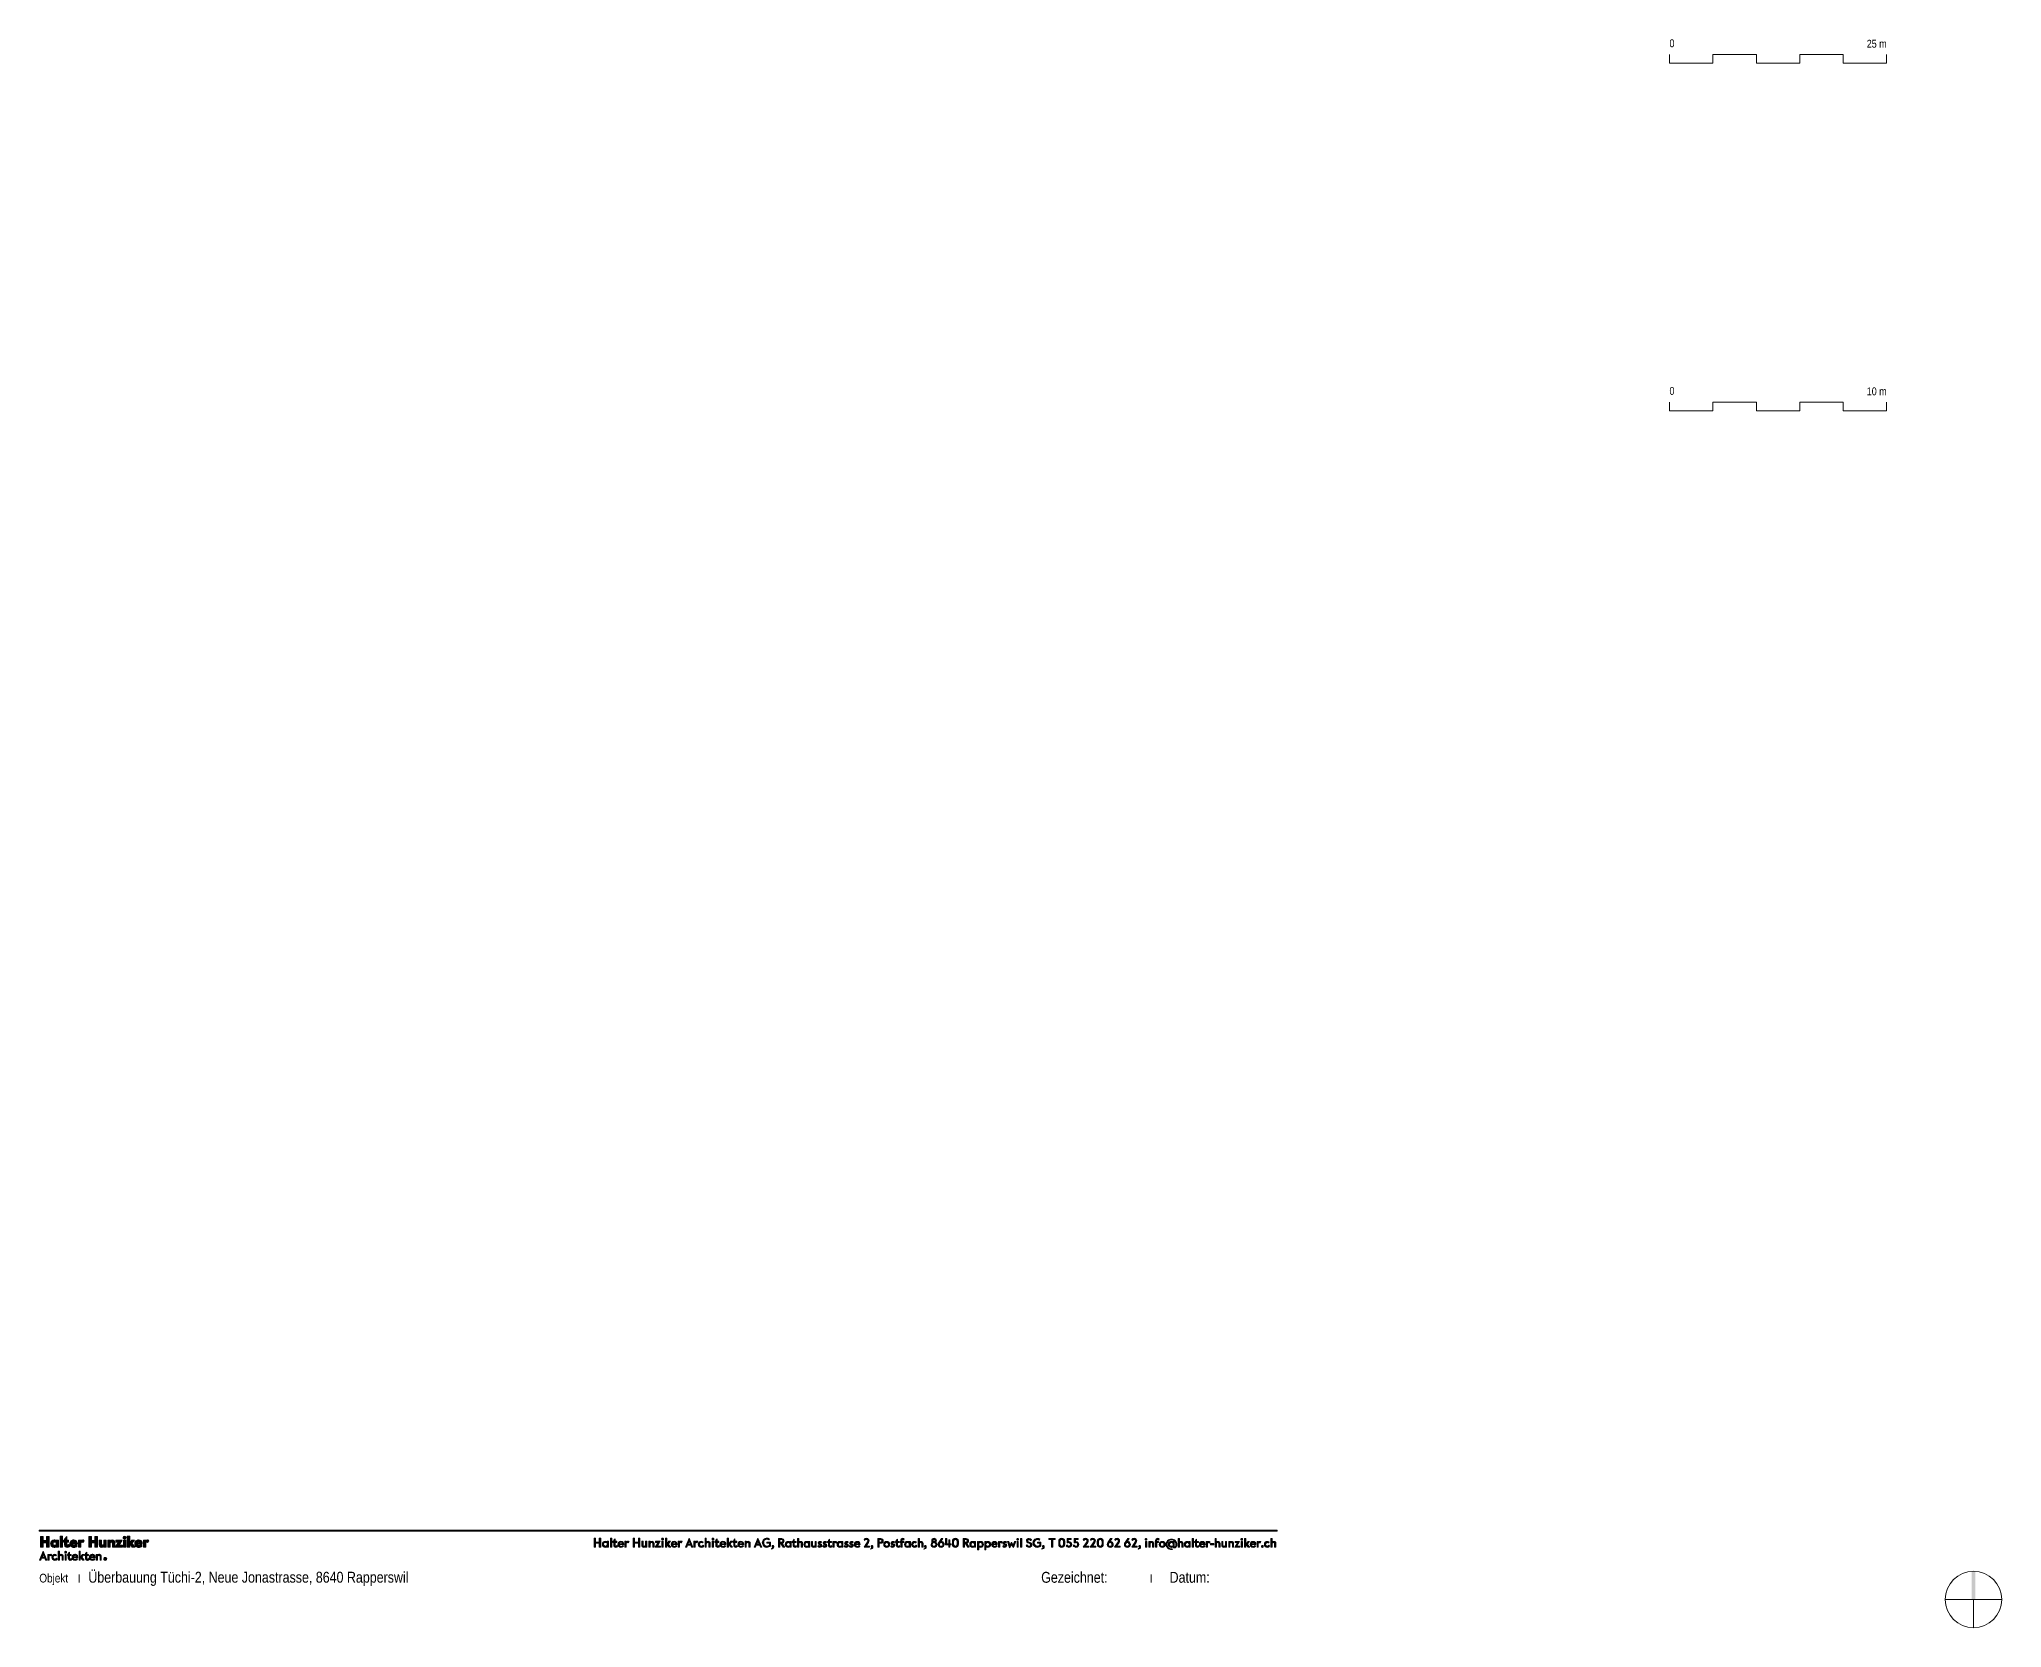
# Model space of a CAD drawing. Header units: metres. Extents: x -163 to 276, y -152 to 153.
# Drawn here: x 275.4097 to 275.8615, y -152.3514 to -151.9858 of the extents above; entities that cross this region are included whole.
import ezdxf

# ---------------------------------------------------------------- set-up
doc = ezdxf.new("R2010")
doc.units = ezdxf.units.M
doc.header["$MEASUREMENT"] = 0
doc.layers.add('800 Plankopf', color=7, linetype='Continuous')
doc.layers.add('P03_Plankopf_Schmal A4_A3_6_800 Plankopf', color=7, linetype='Continuous')
doc.styles.add('ERSTELLTER_STIL_2', font='ARIALN.TTF')

msp = doc.modelspace()

# ---------------------------------------------------------------- texts
at = {"layer": '800 Plankopf', "color": 7, "linetype": 'Continuous', "lineweight": 13, "char_height": 0.0018, "style": 'ERSTELLTER_STIL_2'}
for s, insert, attachment_point in [('\\A1;{\\pql;\\fArial Narrow|b0|i0|c0|p0;\\W1.000000;0}', (275.78497, -151.98761), 7), ('\\A1;{\\pqr;\\fArial Narrow|b0|i0|c0|p0;\\W1.000000;25 m}', (275.83497, -151.98771), 9), ('\\A1;{\\pql;\\fArial Narrow|b0|i0|c0|p0;\\W1.000000;0}', (275.78497, -152.06761), 7), ('\\A1;{\\pqr;\\fArial Narrow|b0|i0|c0|p0;\\W1.000000;10 m}', (275.83497, -152.06771), 9)]:
    msp.add_mtext(s, dxfattribs=dict(at, insert=insert, attachment_point=attachment_point))
at = {"layer": 'P03_Plankopf_Schmal A4_A3_6_800 Plankopf', "color": 7, "linetype": 'Continuous', "lineweight": 13, "attachment_point": 7, "style": 'ERSTELLTER_STIL_2'}
for s, insert, char_height in [('\\A1;{\\pql;\\pt0.0106247;\\fArial Narrow|b0|i0|c0|p0;\\W1.000000;Objekt}', (275.40966, -152.34154), 0.002), ('\\A1;{\\pql;\\fArial Narrow|b0|i0|c0|p0;\\W1.000000;Überbauung Tüchi-2, Neue Jonastrasse, 8640 Rapperswil}', (275.42095, -152.34173), 0.0025), ('\\A1;{\\pql;\\pt0.0234385;\\fArial Narrow|b0|i0|c0|p0;\\W1.000000;Gezeichnet:}', (275.64032, -152.34103), 0.0025), ('\\A1;{\\pql;\\pt0.0234393;\\fArial Narrow|b0|i0|c0|p0;\\W1.000000;Datum:}', (275.66989, -152.34103), 0.0025), ('\\A1;{\\pql;\\pt0.0106256;\\fArial Narrow|b0|i0|c0|p0;\\W1.000000;ı}', (275.41845, -152.34099), 0.0025), ('\\A1;{\\pql;\\pt0.0234403;\\fArial Narrow|b0|i0|c0|p0;\\W1.000000;ı}', (275.66526, -152.34099), 0.0025)]:
    msp.add_mtext(s, dxfattribs=dict(at, insert=insert, char_height=char_height))

# ---------------------------------------------------------------- hatches: boundary and pattern name
at = {"layer": '800 Plankopf', "linetype": 'Continuous', "lineweight": 13}
msp.add_hatch(color=7, dxfattribs=at).paths.add_polyline_path([(275.85457, -152.34485), (275.85537, -152.34485), (275.85537, -152.33835), (275.85457, -152.33835)])
at = {"layer": 'P03_Plankopf_Schmal A4_A3_6_800 Plankopf', "linetype": 'Continuous', "lineweight": 0, "true_color": 0x000000}
for points in [[(275.40965, -152.32912), (275.69465, -152.32912), (275.69465, -152.32892), (275.40965, -152.32892)], [(275.41055, -152.33282), (275.41055, -152.3318), (275.41134, -152.3318), (275.41134, -152.33282), (275.41194, -152.33282), (275.41194, -152.33032), (275.41134, -152.33032), (275.41134, -152.33129), (275.41055, -152.33129), (275.41055, -152.33032), (275.40995, -152.33032), (275.40995, -152.33282)], [(275.41489, -152.33581), (275.41518, -152.33581), (275.41518, -152.33492, 0.193385), (275.41505, -152.33458, 0.204452), (275.41472, -152.33444, 0.116916), (275.41449, -152.3345, 0.14713), (275.4143, -152.33467), (275.4143, -152.33375), (275.41402, -152.33375), (275.41402, -152.33581), (275.41431, -152.33581), (275.41431, -152.335, -0.414214), (275.4146, -152.33471, -0.108133), (275.41474, -152.33474, -0.124435), (275.41483, -152.33481, -0.162597), (275.41489, -152.33502)], [(275.41501, -152.33029), (275.41443, -152.33029), (275.41443, -152.33282), (275.41501, -152.33282)], [(275.41667, -152.33261), (275.4164, -152.33218), (275.41632, -152.33226, -0.063882), (275.41626, -152.33231, -0.133336), (275.41618, -152.33234, -0.414214), (275.41601, -152.33218), (275.41601, -152.33164), (275.41641, -152.33164), (275.41641, -152.33118), (275.41601, -152.33118), (275.41601, -152.33037), (275.41547, -152.33096), (275.41547, -152.33118), (275.41523, -152.33118), (275.41523, -152.33164), (275.41546, -152.33164), (275.41546, -152.3322, 0.094448), (275.41551, -152.33247, 0.102103), (275.41565, -152.33268, 0.19936), (275.41611, -152.33286, 0.113318), (275.41641, -152.33279, 0.068639)], [(275.41572, -152.33376, 0.414214), (275.41552, -152.33397, 0.414214), (275.41572, -152.33417, 0.414214), (275.41592, -152.33397, 0.414214)], [(275.41714, -152.33567), (275.41698, -152.33543), (275.41692, -152.33552, -0.25444), (275.41677, -152.33559, -0.414214), (275.41661, -152.33542), (275.41661, -152.33471), (275.41702, -152.33471), (275.41702, -152.33448), (275.41661, -152.33448), (275.41661, -152.33394), (275.41634, -152.33425), (275.41634, -152.33448), (275.41612, -152.33448), (275.41612, -152.33471), (275.41633, -152.33471), (275.41633, -152.33537, 0.176287), (275.41644, -152.33569, 0.116541), (275.41658, -152.3358, 0.102544), (275.41679, -152.33584, 0.226324)], [(275.41961, -152.33169), (275.41969, -152.33176), (275.41999, -152.33132, 0.097591), (275.41984, -152.33119, 0.125489), (275.41965, -152.33114, 0.143736), (275.41941, -152.33121, 0.08434), (275.41925, -152.33136), (275.41925, -152.33118), (275.4187, -152.33118), (275.4187, -152.33282), (275.41926, -152.33282), (275.41926, -152.33182, -0.206521), (275.41932, -152.33166, -0.191326), (275.41945, -152.33161, -0.119314), (275.41954, -152.33164, -0.054987)], [(275.41881, -152.33375), (275.41881, -152.33581), (275.41909, -152.33581), (275.41909, -152.33375)], [(275.42112, -152.33567), (275.42096, -152.33543), (275.4209, -152.33552, -0.25444), (275.42075, -152.33559, -0.414214), (275.42059, -152.33542), (275.42059, -152.33471), (275.421, -152.33471), (275.421, -152.33448), (275.42059, -152.33448), (275.42059, -152.33394), (275.42032, -152.33425), (275.42032, -152.33448), (275.4201, -152.33448), (275.4201, -152.33471), (275.42031, -152.33471), (275.42031, -152.33537, 0.176287), (275.42041, -152.33569, 0.116541), (275.42056, -152.3358, 0.102544), (275.42077, -152.33584, 0.226324)], [(275.42166, -152.33282), (275.42166, -152.3318), (275.42245, -152.3318), (275.42245, -152.33282), (275.42305, -152.33282), (275.42305, -152.33032), (275.42245, -152.33032), (275.42245, -152.33129), (275.42166, -152.33129), (275.42166, -152.33032), (275.42106, -152.33032), (275.42106, -152.33282)], [(275.42401, -152.3321), (275.42401, -152.33118), (275.42345, -152.33118), (275.42345, -152.33225, 0.081529), (275.42349, -152.33249, 0.098099), (275.4236, -152.33268, 0.216871), (275.42402, -152.33286, 0.219394), (275.42453, -152.33264), (275.42453, -152.33282), (275.42508, -152.33282), (275.42508, -152.33118), (275.42452, -152.33118), (275.42452, -152.33209, -0.414214), (275.42426, -152.33236, -0.217348), (275.42407, -152.33229, -0.180606)], [(275.42649, -152.33189), (275.42649, -152.33282), (275.42704, -152.33282), (275.42704, -152.33176, 0.081529), (275.427, -152.33152, 0.098099), (275.42689, -152.33132, 0.216871), (275.42647, -152.33114, 0.219394), (275.42597, -152.33136), (275.42597, -152.33118), (275.42542, -152.33118), (275.42542, -152.33282), (275.42597, -152.33282), (275.42597, -152.3319, -0.414214), (275.42623, -152.33164, -0.207081), (275.42642, -152.33171, -0.19077)], [(275.42877, -152.33118), (275.42725, -152.33118), (275.42725, -152.33167), (275.42789, -152.33167), (275.42715, -152.33282), (275.4288, -152.33282), (275.4288, -152.33233), (275.42806, -152.33233)], [(275.42929, -152.3303, 0.191791), (275.42905, -152.33039, 0.206053), (275.42896, -152.33062, 0.414214), (275.42929, -152.33094, 0.414214), (275.42963, -152.33062, 0.414214)], [(275.42901, -152.33282), (275.42957, -152.33282), (275.42957, -152.33118), (275.42901, -152.33118)], [(275.42992, -152.33282), (275.43047, -152.33282), (275.43047, -152.33207), (275.43107, -152.33282), (275.4317, -152.33282), (275.43098, -152.33195), (275.4316, -152.33118), (275.43098, -152.33118), (275.43047, -152.33181), (275.43047, -152.33029), (275.42992, -152.33029)], [(275.43362, -152.33282), (275.43418, -152.33282), (275.43418, -152.33182, -0.206521), (275.43424, -152.33166, -0.191326), (275.43437, -152.33161, -0.119314), (275.43446, -152.33164, -0.054987), (275.43453, -152.33169), (275.43461, -152.33176), (275.43491, -152.33132, 0.097591), (275.43476, -152.33119, 0.125489), (275.43457, -152.33114, 0.143736), (275.43433, -152.33121, 0.08434), (275.43417, -152.33136), (275.43417, -152.33118), (275.43362, -152.33118)], [(275.53773, -152.33188), (275.53859, -152.33188), (275.53859, -152.33282), (275.53891, -152.33282), (275.53891, -152.33075), (275.53859, -152.33075), (275.53859, -152.33163), (275.53773, -152.33163), (275.53773, -152.33075), (275.53741, -152.33075), (275.53741, -152.33282), (275.53773, -152.33282)], [(275.54114, -152.33282), (275.54145, -152.33282), (275.54145, -152.33072), (275.54114, -152.33072)], [(275.54275, -152.33268), (275.54259, -152.33244), (275.54253, -152.33253, -0.254043), (275.54238, -152.3326, -0.414214), (275.54221, -152.33243), (275.54221, -152.3317), (275.54263, -152.3317), (275.54263, -152.33146), (275.54221, -152.33146), (275.54221, -152.33091), (275.54193, -152.33123), (275.54193, -152.33146), (275.54171, -152.33146), (275.54171, -152.3317), (275.54192, -152.3317), (275.54192, -152.33237, 0.176168), (275.54203, -152.33271, 0.221856), (275.5424, -152.33286, 0.226318)], [(275.5452, -152.33178), (275.54524, -152.33182), (275.54543, -152.33153, 0.187644), (275.54517, -152.33143, 0.155851), (275.54493, -152.33149, 0.152626), (275.54478, -152.3317), (275.54478, -152.33146), (275.5445, -152.33146), (275.5445, -152.33282), (275.54479, -152.33282), (275.54479, -152.33198, -0.131458), (275.54485, -152.3318, -0.249553), (275.54503, -152.3317, -0.22316)], [(275.54671, -152.33188), (275.54758, -152.33188), (275.54758, -152.33282), (275.54789, -152.33282), (275.54789, -152.33075), (275.54758, -152.33075), (275.54758, -152.33163), (275.54671, -152.33163), (275.54671, -152.33075), (275.5464, -152.33075), (275.5464, -152.33282), (275.54671, -152.33282)], [(275.54865, -152.33146), (275.54835, -152.33146), (275.54835, -152.33237, 0.414214), (275.54882, -152.33286, 0.270121), (275.54925, -152.33262), (275.54925, -152.33282), (275.54953, -152.33282), (275.54953, -152.33146), (275.54924, -152.33146), (275.54924, -152.33228, -0.414214), (275.54894, -152.33259, -0.108134), (275.5488, -152.33256, -0.124421), (275.54871, -152.33249, -0.16261), (275.54865, -152.33227)], [(275.55091, -152.33282), (275.5512, -152.33282), (275.5512, -152.33191, 0.414214), (275.55074, -152.33143, 0.270121), (275.5503, -152.33167), (275.5503, -152.33146), (275.55002, -152.33146), (275.55002, -152.33282), (275.55032, -152.33282), (275.55032, -152.332, -0.414214), (275.55061, -152.3317, -0.108134), (275.55076, -152.33173, -0.124421), (275.55085, -152.3318, -0.16261), (275.55091, -152.33202)], [(275.55155, -152.33146), (275.55155, -152.33173), (275.55215, -152.33173), (275.55146, -152.33282), (275.55265, -152.33282), (275.55265, -152.33255), (275.55196, -152.33255), (275.55263, -152.33146)], [(275.55315, -152.33073, 0.414214), (275.55294, -152.33094, 0.414214), (275.55315, -152.33115, 0.414214), (275.55335, -152.33094, 0.414214)], [(275.55331, -152.33146), (275.553, -152.33146), (275.553, -152.33282), (275.55331, -152.33282)], [(275.55382, -152.33072), (275.55382, -152.33282), (275.5541, -152.33282), (275.5541, -152.33072)], [(275.55505, -152.33282), (275.55446, -152.3321), (275.55497, -152.33146), (275.55463, -152.33146), (275.55411, -152.33209), (275.5547, -152.33282)], [(275.55747, -152.33178), (275.55751, -152.33182), (275.5577, -152.33153, 0.187644), (275.55744, -152.33143, 0.155851), (275.5572, -152.33149, 0.152626), (275.55705, -152.3317), (275.55705, -152.33146), (275.55677, -152.33146), (275.55677, -152.33282), (275.55707, -152.33282), (275.55707, -152.33198, -0.131458), (275.55713, -152.3318, -0.249553), (275.55731, -152.3317, -0.22316)], [(275.56108, -152.33178), (275.56112, -152.33182), (275.56131, -152.33153, 0.187644), (275.56105, -152.33143, 0.155934), (275.56081, -152.33149, 0.152543), (275.56066, -152.3317), (275.56066, -152.33146), (275.56038, -152.33146), (275.56038, -152.33282), (275.56068, -152.33282), (275.56068, -152.33198, -0.131458), (275.56073, -152.3318, -0.249553), (275.56092, -152.3317, -0.22316)], [(275.56234, -152.33181), (275.5625, -152.33157, 0.157685), (275.56208, -152.33143, 0.414214), (275.56138, -152.33214, 0.414214), (275.56208, -152.33286, 0.222352), (275.56264, -152.3326), (275.56247, -152.33235, -0.103782), (275.56231, -152.33251, -0.145534), (275.56208, -152.33258, -0.414214), (275.56168, -152.33214, -0.188432), (275.56179, -152.33183, -0.209435), (275.56208, -152.33171, -0.170304)], [(275.56383, -152.33282), (275.56412, -152.33282), (275.56412, -152.33191, 0.414214), (275.56366, -152.33143, 0.269017), (275.56323, -152.33166), (275.56323, -152.33072), (275.56294, -152.33072), (275.56294, -152.33282), (275.56323, -152.33282), (275.56323, -152.332, -0.414214), (275.56353, -152.3317, -0.108176), (275.56368, -152.33173, -0.12426), (275.56377, -152.3318, -0.16273), (275.56383, -152.33202)], [(275.56475, -152.33073, 0.414214), (275.56454, -152.33094, 0.414214), (275.56475, -152.33115, 0.414214), (275.56496, -152.33094, 0.414214)], [(275.56491, -152.33146), (275.5646, -152.33146), (275.5646, -152.33282), (275.56491, -152.33282)], [(275.56626, -152.33268), (275.5661, -152.33244), (275.56604, -152.33253, -0.254043), (275.56589, -152.3326, -0.414214), (275.56572, -152.33243), (275.56572, -152.3317), (275.56614, -152.3317), (275.56614, -152.33146), (275.56572, -152.33146), (275.56572, -152.33091), (275.56544, -152.33123), (275.56544, -152.33146), (275.56522, -152.33146), (275.56522, -152.3317), (275.56543, -152.3317), (275.56543, -152.33237, 0.176168), (275.56554, -152.33271, 0.221856), (275.5659, -152.33286, 0.226318)], [(275.56803, -152.33072), (275.56803, -152.33282), (275.56831, -152.33282), (275.56831, -152.33072)], [(275.56927, -152.33282), (275.56867, -152.3321), (275.56918, -152.33146), (275.56884, -152.33146), (275.56832, -152.33209), (275.56891, -152.33282)], [(275.57037, -152.33268), (275.5702, -152.33244), (275.57014, -152.33253, -0.254043), (275.56999, -152.3326, -0.414214), (275.56982, -152.33243), (275.56982, -152.3317), (275.57024, -152.3317), (275.57024, -152.33146), (275.56982, -152.33146), (275.56982, -152.33091), (275.56954, -152.33123), (275.56954, -152.33146), (275.56932, -152.33146), (275.56932, -152.3317), (275.56953, -152.3317), (275.56953, -152.33237, 0.176168), (275.56964, -152.33271, 0.221856), (275.57001, -152.33286, 0.226318)], [(275.57302, -152.33282), (275.57332, -152.33282), (275.57332, -152.33191, 0.414214), (275.57285, -152.33143, 0.270121), (275.57242, -152.33167), (275.57242, -152.33146), (275.57214, -152.33146), (275.57214, -152.33282), (275.57243, -152.33282), (275.57243, -152.332, -0.414214), (275.57273, -152.3317, -0.108176), (275.57287, -152.33173, -0.12426), (275.57296, -152.3318, -0.16273), (275.57302, -152.33202)], [(275.578, -152.33163), (275.57718, -152.33163), (275.57718, -152.33188), (275.57775, -152.33188), (275.57775, -152.33234, -0.206308), (275.57719, -152.33258, -0.21044), (275.57664, -152.33235, -0.187435), (275.57643, -152.33179, -0.190215), (275.57664, -152.33123, -0.207638), (275.57719, -152.331, -0.152132), (275.57761, -152.33113), (275.57777, -152.33088, 0.154979), (275.57719, -152.33072, 0.414214), (275.57612, -152.33179, 0.414214), (275.57719, -152.33286, 0.218643), (275.578, -152.33249)], [(275.57844, -152.33278), (275.57845, -152.33279, -0.04269), (275.57849, -152.33285, -0.130203), (275.57851, -152.33291, -0.123549), (275.57848, -152.333, -0.085276), (275.57842, -152.33308, -0.101741), (275.57823, -152.33319), (275.57825, -152.33323, 0.160269), (275.57861, -152.33308, 0.217551), (275.57877, -152.33274, 0.075273), (275.57875, -152.33261, 0.095238), (275.5787, -152.33251, 0.226368), (275.57855, -152.33243, 0.414214), (275.57836, -152.33261, 0.128092), (275.57839, -152.33271, 0.060425), (275.57844, -152.33278)], [(275.57987, -152.33082), (275.57987, -152.33282), (275.58016, -152.33282), (275.58016, -152.33167), (275.58016, -152.33106), (275.58054, -152.33106, -0.414214), (275.58083, -152.33137, -0.414214), (275.58054, -152.33167), (275.58016, -152.33167), (275.58093, -152.33282), (275.58128, -152.33282), (275.58064, -152.33191, 0.375543), (275.58113, -152.33137, 0.414214), (275.58059, -152.33082)], [(275.58401, -152.33269), (275.58385, -152.33245), (275.58379, -152.33254, -0.253234), (275.58364, -152.33261, -0.414214), (275.58348, -152.33244), (275.58348, -152.33174), (275.58388, -152.33174), (275.58388, -152.33151), (275.58348, -152.33151), (275.58348, -152.33098), (275.58321, -152.33128), (275.58321, -152.33151), (275.583, -152.33151), (275.583, -152.33174), (275.5832, -152.33174), (275.5832, -152.33239, 0.176378), (275.58331, -152.33271, 0.221643), (275.58366, -152.33286, 0.226223)], [(275.58509, -152.33282), (275.58538, -152.33282), (275.58538, -152.33194, 0.414214), (275.58493, -152.33147, 0.269017), (275.58452, -152.3317), (275.58452, -152.33079), (275.58424, -152.33079), (275.58424, -152.33282), (275.58452, -152.33282), (275.58452, -152.33203, -0.414214), (275.58481, -152.33174, -0.108037), (275.58495, -152.33176, -0.124578), (275.58503, -152.33183, -0.16255), (275.58509, -152.33204)], [(275.5877, -152.33151), (275.58742, -152.33151), (275.58742, -152.33239, 0.414214), (275.58787, -152.33286, 0.270121), (275.58828, -152.33262), (275.58828, -152.33282), (275.58855, -152.33282), (275.58855, -152.33151), (275.58827, -152.33151), (275.58827, -152.3323, -0.414214), (275.58798, -152.33259, -0.108134), (275.58785, -152.33257, -0.124421), (275.58776, -152.3325, -0.16261), (275.5877, -152.33229)], [(275.58964, -152.33182), (275.58977, -152.33162, 0.166782), (275.5894, -152.33147, 0.18799), (275.58908, -152.33159, 0.20988), (275.58896, -152.33185, 0.286632), (275.5892, -152.33221), (275.58945, -152.33232, -0.289768), (275.58956, -152.33247, -0.211326), (275.58951, -152.33258, -0.186557), (275.58937, -152.33263, -0.143468), (275.58921, -152.33257, -0.058915), (275.58905, -152.33243), (275.58889, -152.33265, 0.206126), (275.58935, -152.33286, 0.180546), (275.5897, -152.33274, 0.217409), (275.58983, -152.33246, 0.167634), (275.58975, -152.33223, 0.118721), (275.58956, -152.33209), (275.58933, -152.33199, -0.306678), (275.58923, -152.33185, -0.21499), (275.58928, -152.33175, -0.182933), (275.5894, -152.3317, -0.11298), (275.5895, -152.33173, -0.062598)], [(275.59079, -152.33182), (275.59093, -152.33162, 0.166782), (275.59055, -152.33147, 0.187917), (275.59023, -152.33159, 0.209954), (275.59012, -152.33185, 0.286632), (275.59036, -152.33221), (275.59061, -152.33232, -0.289768), (275.59071, -152.33247, -0.21115), (275.59067, -152.33258, -0.186732), (275.59053, -152.33263, -0.143468), (275.59037, -152.33257, -0.058915), (275.5902, -152.33243), (275.59005, -152.33265, 0.206126), (275.59051, -152.33286, 0.180546), (275.59086, -152.33274, 0.217409), (275.59099, -152.33246, 0.167744), (275.59091, -152.33223, 0.118383), (275.59072, -152.33209), (275.59049, -152.33199, -0.307304), (275.59039, -152.33185, -0.215358), (275.59043, -152.33175, -0.18257), (275.59056, -152.3317, -0.11298), (275.59065, -152.33173, -0.062598)], [(275.59215, -152.33269), (275.59199, -152.33245), (275.59193, -152.33254, -0.253234), (275.59178, -152.33261, -0.414214), (275.59162, -152.33244), (275.59162, -152.33174), (275.59202, -152.33174), (275.59202, -152.33151), (275.59162, -152.33151), (275.59162, -152.33098), (275.59135, -152.33128), (275.59135, -152.33151), (275.59114, -152.33151), (275.59114, -152.33174), (275.59134, -152.33174), (275.59134, -152.33239, 0.176378), (275.59145, -152.33271, 0.221643), (275.5918, -152.33286, 0.226725)], [(275.59303, -152.33181), (275.59307, -152.33185), (275.59325, -152.33157, 0.187644), (275.593, -152.33147, 0.155967), (275.59277, -152.33154, 0.152661), (275.59263, -152.33174), (275.59263, -152.33151), (275.59235, -152.33151), (275.59235, -152.33282), (275.59264, -152.33282), (275.59264, -152.33201, -0.131458), (275.59269, -152.33183, -0.249553), (275.59287, -152.33174, -0.222012)], [(275.59573, -152.33182), (275.59587, -152.33162, 0.166782), (275.59549, -152.33147, 0.18799), (275.59518, -152.33159, 0.20988), (275.59506, -152.33185, 0.286632), (275.5953, -152.33221), (275.59555, -152.33232, -0.289768), (275.59566, -152.33247, -0.21115), (275.59561, -152.33258, -0.186732), (275.59547, -152.33263, -0.143468), (275.59531, -152.33257, -0.058915), (275.59514, -152.33243), (275.59499, -152.33265, 0.206126), (275.59545, -152.33286, 0.180678), (275.5958, -152.33274, 0.217275), (275.59593, -152.33246, 0.167525), (275.59585, -152.33223, 0.118599), (275.59566, -152.33209), (275.59543, -152.33199, -0.306678), (275.59533, -152.33185, -0.215174), (275.59537, -152.33175, -0.182751), (275.5955, -152.3317, -0.11298), (275.5956, -152.33173, -0.062598)], [(275.59689, -152.33182), (275.59703, -152.33162, 0.166782), (275.59665, -152.33147, 0.18799), (275.59633, -152.33159, 0.20988), (275.59622, -152.33185, 0.286632), (275.59646, -152.33221), (275.59671, -152.33232, -0.289768), (275.59681, -152.33247, -0.211326), (275.59676, -152.33258, -0.186557), (275.59663, -152.33263, -0.143468), (275.59647, -152.33257, -0.058915), (275.5963, -152.33243), (275.59615, -152.33265, 0.206126), (275.59661, -152.33286, 0.180546), (275.59696, -152.33274, 0.217409), (275.59709, -152.33246, 0.167634), (275.59701, -152.33223, 0.118721), (275.59682, -152.33209), (275.59659, -152.33199, -0.306678), (275.59649, -152.33185, -0.21499), (275.59653, -152.33175, -0.182933), (275.59666, -152.3317, -0.112868), (275.59675, -152.33173, -0.062335)], [(275.59956, -152.33106), (275.59971, -152.3313), (275.59983, -152.33114, -0.232908), (275.6001, -152.33102, -0.414214), (275.60042, -152.33135, -0.141578), (275.60036, -152.33157), (275.59955, -152.33282), (275.60081, -152.33282), (275.60081, -152.33256), (275.60002, -152.33256), (275.60059, -152.3317, 0.146167), (275.6007, -152.33136, 0.414214), (275.6001, -152.33076, 0.26675)], [(275.60125, -152.33278), (275.60126, -152.33279, -0.04269), (275.6013, -152.33285, -0.130203), (275.60132, -152.33291, -0.123549), (275.60129, -152.333, -0.085276), (275.60123, -152.33308, -0.101741), (275.60104, -152.33319), (275.60106, -152.33323, 0.160269), (275.60142, -152.33308, 0.217551), (275.60158, -152.33274, 0.075273), (275.60156, -152.33261, 0.095238), (275.60151, -152.33251, 0.226368), (275.60136, -152.33243, 0.414214), (275.60117, -152.33261, 0.128092), (275.6012, -152.33271, 0.060425), (275.60125, -152.33278)], [(275.60641, -152.33182), (275.60654, -152.33162, 0.166782), (275.60617, -152.33147, 0.187917), (275.60585, -152.33159, 0.209954), (275.60573, -152.33185, 0.286632), (275.60597, -152.33221), (275.60623, -152.33232, -0.289768), (275.60633, -152.33247, -0.21115), (275.60628, -152.33258, -0.186732), (275.60615, -152.33263, -0.143468), (275.60599, -152.33257, -0.058915), (275.60582, -152.33243), (275.60567, -152.33265, 0.206126), (275.60613, -152.33286, 0.180678), (275.60648, -152.33274, 0.217275), (275.6066, -152.33246, 0.167525), (275.60652, -152.33223, 0.118599), (275.60634, -152.33209), (275.6061, -152.33199, -0.307304), (275.606, -152.33185, -0.215174), (275.60605, -152.33175, -0.182751), (275.60618, -152.3317, -0.11298), (275.60627, -152.33173, -0.062598)], [(275.60776, -152.33269), (275.6076, -152.33245), (275.60755, -152.33254, -0.253234), (275.6074, -152.33261, -0.414214), (275.60724, -152.33244), (275.60724, -152.33174), (275.60764, -152.33174), (275.60764, -152.33151), (275.60724, -152.33151), (275.60724, -152.33098), (275.60697, -152.33128), (275.60697, -152.33151), (275.60676, -152.33151), (275.60676, -152.33174), (275.60696, -152.33174), (275.60696, -152.33239, 0.176378), (275.60707, -152.33271, 0.221643), (275.60742, -152.33286, 0.226725)], [(275.6086, -152.33108), (275.60865, -152.33116), (275.60881, -152.33093, 0.226725), (275.60846, -152.33076, 0.216254), (275.60811, -152.3309, 0.181685), (275.608, -152.33123), (275.608, -152.33151), (275.60787, -152.33151), (275.60787, -152.33174), (275.608, -152.33174), (275.608, -152.33282), (275.60828, -152.33282), (275.60828, -152.33174), (275.60867, -152.33174), (275.60867, -152.33151), (275.60828, -152.33151), (275.60828, -152.33118, -0.414214), (275.60846, -152.331, -0.256425)], [(275.61142, -152.33184), (275.61158, -152.33161, 0.157685), (275.61118, -152.33147, 0.414214), (275.61049, -152.33217, 0.414214), (275.61118, -152.33286, 0.223284), (275.61171, -152.3326), (275.61154, -152.33236, -0.103782), (275.61139, -152.33253, -0.145534), (275.61118, -152.33259, -0.414214), (275.61078, -152.33217, -0.188432), (275.61089, -152.33186, -0.209435), (275.61118, -152.33175, -0.169747)], [(275.61286, -152.33282), (275.61314, -152.33282), (275.61314, -152.33194, 0.414214), (275.61269, -152.33147, 0.269017), (275.61228, -152.3317), (275.61228, -152.33079), (275.61201, -152.33079), (275.61201, -152.33282), (275.61229, -152.33282), (275.61229, -152.33203, -0.414214), (275.61258, -152.33174, -0.108037), (275.61271, -152.33176, -0.124578), (275.6128, -152.33183, -0.16255), (275.61286, -152.33204)], [(275.61354, -152.33278), (275.61355, -152.33279, -0.04269), (275.61359, -152.33285, -0.130203), (275.6136, -152.33291, -0.123549), (275.61358, -152.333, -0.085276), (275.61351, -152.33308, -0.101741), (275.61333, -152.33319), (275.61335, -152.33323, 0.160269), (275.61371, -152.33308, 0.217551), (275.61387, -152.33274, 0.075273), (275.61385, -152.33261, 0.095238), (275.6138, -152.33251, 0.226368), (275.61364, -152.33243, 0.414214), (275.61346, -152.33261, 0.128092), (275.61348, -152.33271, 0.060425), (275.61354, -152.33278)], [(275.61905, -152.33227), (275.61905, -152.33282), (275.61931, -152.33282), (275.61931, -152.33227), (275.6196, -152.33227), (275.6196, -152.33202), (275.61931, -152.33202), (275.61931, -152.33115), (275.61905, -152.33115), (275.61905, -152.33202), (275.61859, -152.33202), (275.61859, -152.33079), (275.61832, -152.33079), (275.61832, -152.33227)], [(275.62234, -152.33082), (275.62234, -152.33282), (275.62263, -152.33282), (275.62263, -152.33167), (275.62263, -152.33106), (275.623, -152.33106, -0.414214), (275.6233, -152.33137, -0.414214), (275.623, -152.33167), (275.62263, -152.33167), (275.6234, -152.33282), (275.62374, -152.33282), (275.62311, -152.33191, 0.375543), (275.6236, -152.33137, 0.414214), (275.62306, -152.33082)], [(275.63117, -152.33181), (275.6312, -152.33185), (275.63139, -152.33157, 0.187644), (275.63114, -152.33147, 0.155967), (275.6309, -152.33154, 0.152661), (275.63076, -152.33174), (275.63076, -152.33151), (275.63049, -152.33151), (275.63049, -152.33282), (275.63077, -152.33282), (275.63077, -152.33201, -0.130516), (275.63083, -152.33183, -0.249698), (275.63101, -152.33174, -0.22316)], [(275.63221, -152.33182), (275.63234, -152.33162, 0.166782), (275.63197, -152.33147, 0.187923), (275.63165, -152.33159, 0.209948), (275.63153, -152.33185, 0.286062), (275.63177, -152.33221), (275.63202, -152.33232, -0.289768), (275.63213, -152.33247, -0.211697), (275.63208, -152.33258, -0.18619), (275.63194, -152.33263, -0.143468), (275.63178, -152.33257, -0.058915), (275.63162, -152.33243), (275.63146, -152.33265, 0.206126), (275.63192, -152.33286, 0.180546), (275.63227, -152.33274, 0.217409), (275.6324, -152.33246, 0.167634), (275.63232, -152.33223, 0.118721), (275.63213, -152.33209), (275.6319, -152.33199, -0.306678), (275.6318, -152.33185, -0.21499), (275.63185, -152.33175, -0.182933), (275.63197, -152.3317, -0.11298), (275.63207, -152.33173, -0.062598)], [(275.63306, -152.33293), (275.63351, -152.33217), (275.63395, -152.33292), (275.6345, -152.33151), (275.63419, -152.33151), (275.63389, -152.33235), (275.63351, -152.33168), (275.63314, -152.33235), (275.63284, -152.33151), (275.63254, -152.33151)], [(275.6349, -152.3308, 0.414214), (275.6347, -152.331, 0.414214), (275.6349, -152.33121, 0.414214), (275.6351, -152.331, 0.414214)], [(275.63505, -152.33151), (275.63476, -152.33151), (275.63476, -152.33282), (275.63505, -152.33282)], [(275.63584, -152.33282), (275.63584, -152.33079), (275.63555, -152.33079), (275.63555, -152.33282)], [(275.63711, -152.33235), (275.63703, -152.33221), (275.63685, -152.33247, 0.141237), (275.63712, -152.33275, 0.131606), (275.63752, -152.33286, 0.187138), (275.638, -152.33267, 0.21074), (275.6382, -152.33224, 0.31937), (275.63781, -152.33171), (275.63737, -152.33156, -0.315543), (275.63722, -152.33135, -0.414214), (275.63754, -152.33105, -0.277737), (275.63789, -152.33126), (275.63792, -152.33131), (275.63809, -152.33105, 0.227279), (275.63754, -152.33079, 0.188014), (275.63711, -152.33095, 0.209856), (275.63693, -152.33135, 0.316005), (275.63728, -152.33182), (275.6377, -152.33198, -0.31538), (275.6379, -152.33224, -0.208225), (275.63779, -152.33249, -0.189633), (275.63752, -152.33259, -0.276228)], [(275.64025, -152.33167), (275.63946, -152.33167), (275.63946, -152.33192), (275.64, -152.33192), (275.64, -152.33236, -0.206308), (275.63947, -152.33259, -0.210527), (275.63894, -152.33237, -0.187349), (275.63874, -152.33182, -0.19013), (275.63894, -152.33128, -0.207725), (275.63947, -152.33106, -0.152511), (275.63987, -152.33119), (275.64003, -152.33095, 0.154864), (275.63947, -152.33079, 0.414214), (275.63843, -152.33182, 0.414214), (275.63947, -152.33286, 0.218643), (275.64025, -152.3325)], [(275.64069, -152.33278), (275.6407, -152.33279, -0.04269), (275.64074, -152.33285, -0.130203), (275.64076, -152.33291, -0.123549), (275.64073, -152.333, -0.085276), (275.64067, -152.33308, -0.101741), (275.64048, -152.33319), (275.6405, -152.33323, 0.160269), (275.64086, -152.33308, 0.217551), (275.64102, -152.33274, 0.075273), (275.641, -152.33261, 0.095238), (275.64095, -152.33251, 0.226368), (275.6408, -152.33243, 0.414214), (275.64061, -152.33261, 0.128092), (275.64064, -152.33271, 0.060425), (275.64069, -152.33278)], [(275.64353, -152.33082), (275.64212, -152.33082), (275.64212, -152.33106), (275.64267, -152.33106), (275.64267, -152.33282), (275.64298, -152.33282), (275.64298, -152.33106), (275.64353, -152.33106)], [(275.64656, -152.33153), (275.64656, -152.33105), (275.64721, -152.33105), (275.64721, -152.33079), (275.64631, -152.33079), (275.64631, -152.33179), (275.64647, -152.33179, -0.085904), (275.64666, -152.33175, -0.414214), (275.64706, -152.33218, -0.414214), (275.64666, -152.3326, -0.297573), (275.64629, -152.33236), (275.64625, -152.33226, -0.009983), (275.64616, -152.33238, 0.009983), (275.64608, -152.3325, 0.275064), (275.64668, -152.33286, 0.414214), (275.64735, -152.33218, 0.414214), (275.64668, -152.33152, 0.042237)], [(275.6482, -152.33153), (275.6482, -152.33105), (275.64885, -152.33105), (275.64885, -152.33079), (275.64795, -152.33079), (275.64795, -152.33179), (275.64811, -152.33179, -0.085904), (275.64829, -152.33175, -0.414214), (275.6487, -152.33218, -0.414214), (275.64829, -152.3326, -0.297573), (275.64793, -152.33236), (275.64788, -152.33226, -0.009983), (275.6478, -152.33238, 0.009983), (275.64772, -152.3325, 0.275064), (275.64831, -152.33286, 0.414214), (275.64899, -152.33218, 0.414214), (275.64832, -152.33152, 0.042047)], [(275.65001, -152.33106), (275.65016, -152.3313), (275.65028, -152.33114, -0.233646), (275.65054, -152.33102, -0.414214), (275.65087, -152.33135, -0.141244), (275.65081, -152.33157), (275.65, -152.33282), (275.65126, -152.33282), (275.65126, -152.33256), (275.65046, -152.33256), (275.65104, -152.3317, 0.146706), (275.65115, -152.33136, 0.414214), (275.65055, -152.33076, 0.266381)], [(275.65165, -152.33106), (275.6518, -152.3313), (275.65191, -152.33114, -0.232908), (275.65218, -152.33102, -0.414214), (275.65251, -152.33135, -0.142147), (275.65244, -152.33157), (275.65163, -152.33282), (275.6529, -152.33282), (275.6529, -152.33256), (275.6521, -152.33256), (275.65268, -152.3317, 0.145884), (275.65279, -152.33136, 0.414214), (275.65219, -152.33076, 0.26675)], [(275.65724, -152.33106), (275.65739, -152.3313), (275.6575, -152.33114, -0.232908), (275.65777, -152.33102, -0.414214), (275.6581, -152.33135, -0.142147), (275.65803, -152.33157), (275.65722, -152.33282), (275.65849, -152.33282), (275.65849, -152.33256), (275.65769, -152.33256), (275.65827, -152.3317, 0.146706), (275.65838, -152.33136, 0.414214), (275.65778, -152.33076, 0.26675)], [(275.66119, -152.33106), (275.66134, -152.3313), (275.66146, -152.33114, -0.232908), (275.66172, -152.33102, -0.414214), (275.66205, -152.33135, -0.142147), (275.66199, -152.33157), (275.66118, -152.33282), (275.66244, -152.33282), (275.66244, -152.33256), (275.66164, -152.33256), (275.66222, -152.3317, 0.145884), (275.66233, -152.33136, 0.414214), (275.66173, -152.33076, 0.26675)], [(275.66288, -152.33278), (275.66289, -152.33279, -0.042934), (275.66293, -152.33285, -0.129001), (275.66294, -152.33291, -0.123485), (275.66292, -152.333, -0.08546), (275.66285, -152.33308, -0.10182), (275.66266, -152.33319), (275.66269, -152.33323, 0.160414), (275.66305, -152.33308, 0.217431), (275.66321, -152.33274, 0.075271), (275.66319, -152.33261, 0.095013), (275.66314, -152.33251, 0.226604), (275.66298, -152.33243, 0.414214), (275.6628, -152.33261, 0.128118), (275.66282, -152.33271, 0.060459), (275.66288, -152.33278)], [(275.66445, -152.3308, 0.414214), (275.66425, -152.331, 0.414214), (275.66445, -152.33121, 0.414214), (275.66465, -152.331, 0.414214)], [(275.66461, -152.33151), (275.66431, -152.33151), (275.66431, -152.33282), (275.66461, -152.33282)], [(275.66596, -152.33282), (275.66624, -152.33282), (275.66624, -152.33194, 0.414214), (275.66579, -152.33147, 0.27008), (275.66538, -152.33171), (275.66538, -152.33151), (275.66511, -152.33151), (275.66511, -152.33282), (275.66539, -152.33282), (275.66539, -152.33203, -0.414214), (275.66568, -152.33174, -0.108155), (275.66581, -152.33176, -0.12434), (275.6659, -152.33183, -0.16267), (275.66596, -152.33204)], [(275.66727, -152.33108), (275.66733, -152.33116), (275.66748, -152.33093, 0.225966), (275.66713, -152.33076, 0.216434), (275.66678, -152.3309, 0.181507), (275.66667, -152.33123), (275.66667, -152.33151), (275.66654, -152.33151), (275.66654, -152.33174), (275.66667, -152.33174), (275.66667, -152.33282), (275.66695, -152.33282), (275.66695, -152.33174), (275.66734, -152.33174), (275.66734, -152.33151), (275.66695, -152.33151), (275.66695, -152.33118, -0.414214), (275.66713, -152.331, -0.258023)], [(275.67271, -152.33282), (275.67299, -152.33282), (275.67299, -152.33194, 0.414214), (275.67254, -152.33147, 0.269017), (275.67213, -152.3317), (275.67213, -152.33079), (275.67185, -152.33079), (275.67185, -152.33282), (275.67213, -152.33282), (275.67213, -152.33203, -0.414214), (275.67242, -152.33174, -0.108134), (275.67256, -152.33176, -0.124421), (275.67265, -152.33183, -0.16261), (275.67271, -152.33204)], [(275.67507, -152.33282), (275.67537, -152.33282), (275.67537, -152.33079), (275.67507, -152.33079)], [(275.67663, -152.33269), (275.67647, -152.33245), (275.67642, -152.33254, -0.254043), (275.67627, -152.33261, -0.414214), (275.6761, -152.33244), (275.6761, -152.33174), (275.67651, -152.33174), (275.67651, -152.33151), (275.6761, -152.33151), (275.6761, -152.33098), (275.67584, -152.33128), (275.67584, -152.33151), (275.67562, -152.33151), (275.67562, -152.33174), (275.67583, -152.33174), (275.67583, -152.33239, 0.176168), (275.67593, -152.33271, 0.221856), (275.67628, -152.33286, 0.226318)], [(275.67899, -152.33181), (275.67903, -152.33185), (275.67921, -152.33157, 0.188362), (275.67896, -152.33147, 0.155934), (275.67873, -152.33154, 0.152543), (275.67859, -152.33174), (275.67859, -152.33151), (275.67832, -152.33151), (275.67832, -152.33282), (275.6786, -152.33282), (275.6786, -152.33201, -0.131458), (275.67866, -152.33183, -0.249553), (275.67883, -152.33174, -0.22316)], [(275.67927, -152.33227), (275.68004, -152.33227), (275.68004, -152.33198), (275.67927, -152.33198)], [(275.68122, -152.33282), (275.68151, -152.33282), (275.68151, -152.33194, 0.414214), (275.68106, -152.33147, 0.269017), (275.68064, -152.3317), (275.68064, -152.33079), (275.68037, -152.33079), (275.68037, -152.33282), (275.68065, -152.33282), (275.68065, -152.33203, -0.414214), (275.68094, -152.33174, -0.108134), (275.68107, -152.33176, -0.124421), (275.68116, -152.33183, -0.16261), (275.68122, -152.33204)], [(275.68216, -152.33151), (275.68188, -152.33151), (275.68188, -152.33239, 0.414214), (275.68233, -152.33286, 0.270121), (275.68274, -152.33262), (275.68274, -152.33282), (275.68301, -152.33282), (275.68301, -152.33151), (275.68273, -152.33151), (275.68273, -152.3323, -0.414214), (275.68244, -152.33259, -0.108259), (275.68231, -152.33257, -0.124415), (275.68222, -152.3325, -0.162489), (275.68216, -152.33229)], [(275.68434, -152.33282), (275.68463, -152.33282), (275.68463, -152.33194, 0.414214), (275.68418, -152.33147, 0.270121), (275.68376, -152.33171), (275.68376, -152.33151), (275.68349, -152.33151), (275.68349, -152.33282), (275.68377, -152.33282), (275.68377, -152.33203, -0.414214), (275.68406, -152.33174, -0.108176), (275.6842, -152.33176, -0.12426), (275.68428, -152.33183, -0.16273), (275.68434, -152.33204)], [(275.68496, -152.33151), (275.68496, -152.33177), (275.68554, -152.33177), (275.68487, -152.33282), (275.68602, -152.33282), (275.68602, -152.33256), (275.68536, -152.33256), (275.686, -152.33151)], [(275.6865, -152.3308, 0.414214), (275.6863, -152.331, 0.414214), (275.6865, -152.33121, 0.414214), (275.6867, -152.331, 0.414214)], [(275.68666, -152.33151), (275.68636, -152.33151), (275.68636, -152.33282), (275.68666, -152.33282)], [(275.68716, -152.33079), (275.68716, -152.33282), (275.68743, -152.33282), (275.68743, -152.33079)], [(275.68835, -152.33282), (275.68777, -152.33212), (275.68827, -152.33151), (275.68794, -152.33151), (275.68744, -152.33212), (275.688, -152.33282)], [(275.69069, -152.33181), (275.69072, -152.33185), (275.69091, -152.33157, 0.187644), (275.69066, -152.33147, 0.155934), (275.69042, -152.33154, 0.152543), (275.69028, -152.33174), (275.69028, -152.33151), (275.69001, -152.33151), (275.69001, -152.33282), (275.69029, -152.33282), (275.69029, -152.33201, -0.131458), (275.69035, -152.33183, -0.249553), (275.69053, -152.33174, -0.22316)], [(275.69125, -152.33243, 0.414214), (275.69104, -152.33264, 0.414214), (275.69125, -152.33285, 0.414214), (275.69146, -152.33264, 0.414214)], [(275.69263, -152.33184), (275.69279, -152.33161, 0.157685), (275.69238, -152.33147, 0.414214), (275.6917, -152.33217, 0.414214), (275.69238, -152.33286, 0.222352), (275.69292, -152.33261), (275.69275, -152.33236, -0.103782), (275.6926, -152.33253, -0.145534), (275.69238, -152.33259, -0.414214), (275.69199, -152.33217, -0.188432), (275.6921, -152.33186, -0.209435), (275.69238, -152.33175, -0.170304)], [(275.69407, -152.33282), (275.69435, -152.33282), (275.69435, -152.33194, 0.414214), (275.6939, -152.33147, 0.268576), (275.69349, -152.3317), (275.69349, -152.33079), (275.69321, -152.33079), (275.69321, -152.33282), (275.69349, -152.33282), (275.69349, -152.33203, -0.414214), (275.69378, -152.33174, -0.108134), (275.69392, -152.33176, -0.124421), (275.69401, -152.33183, -0.16261), (275.69407, -152.33204)], [(275.41231, -152.33478), (275.41234, -152.33482), (275.41253, -152.33454, 0.187371), (275.41228, -152.33444, 0.15583), (275.41204, -152.33451, 0.152593), (275.4119, -152.33471), (275.4119, -152.33448), (275.41162, -152.33448), (275.41162, -152.33581), (275.41191, -152.33581), (275.41191, -152.33498, -0.1312), (275.41196, -152.3348, -0.249633), (275.41214, -152.33471, -0.222526)], [(275.41275, -152.33464, 0.197241), (275.41255, -152.33514, 0.197575), (275.41275, -152.33564, 0.195028), (275.41323, -152.33584), (275.41324, -152.33584, 0.222783), (275.41378, -152.33559), (275.41361, -152.33534, -0.103777), (275.41346, -152.33551, -0.145585), (275.41324, -152.33557, -0.208746), (275.41295, -152.33545, -0.189116), (275.41284, -152.33514, -0.1886), (275.41295, -152.33484, -0.209266), (275.41324, -152.33472, -0.170433), (275.41349, -152.33481), (275.41365, -152.33458, 0.157721), (275.41324, -152.33444, 0.200585)], [(275.41588, -152.33448), (275.41558, -152.33448), (275.41558, -152.33581), (275.41588, -152.33581)], [(275.42002, -152.33581), (275.41944, -152.3351), (275.41994, -152.33448), (275.4196, -152.33448), (275.4191, -152.33509), (275.41967, -152.33581)], [(275.42366, -152.33581), (275.42394, -152.33581), (275.42394, -152.33492, 0.193385), (275.42381, -152.33458, 0.204452), (275.42349, -152.33444, 0.125195), (275.42324, -152.3345, 0.139918), (275.42307, -152.33468), (275.42307, -152.33448), (275.42279, -152.33448), (275.42279, -152.33581), (275.42308, -152.33581), (275.42308, -152.335, -0.414214), (275.42337, -152.33471, -0.10821), (275.42351, -152.33474, -0.124432), (275.4236, -152.33481, -0.162522), (275.42366, -152.33502)], [(275.42484, -152.33518, 0.19252), (275.42459, -152.33528, 0.20532), (275.42449, -152.33551, 0.206152), (275.42459, -152.33574, 0.191692), (275.42484, -152.33584, 0.414214), (275.42518, -152.33551, 0.414214)]]:
    msp.add_hatch(color=18, dxfattribs=at).paths.add_polyline_path(points)
h = msp.add_hatch(color=18, dxfattribs=at)
h.paths.add_polyline_path([(275.40973, -152.33577), (275.40973, -152.33581), (275.41002, -152.33581), (275.4102, -152.33536), (275.41092, -152.33536), (275.4111, -152.33581), (275.4114, -152.33581), (275.41056, -152.33373)])
h.paths.add_polyline_path([(275.41029, -152.33513), (275.41056, -152.33444), (275.41083, -152.33513)], flags=0)
h = msp.add_hatch(color=18, dxfattribs=at)
h.paths.add_polyline_path([(275.41234, -152.33162, 0.100834), (275.41227, -152.332, 0.100582), (275.41234, -152.33238, 0.105223), (275.41253, -152.33265, 0.189849), (275.41308, -152.33286, 0.11083), (275.41337, -152.3328, 0.10682), (275.41356, -152.33266), (275.41356, -152.33282), (275.41408, -152.33282), (275.41408, -152.33118), (275.41356, -152.33118), (275.41356, -152.33134, 0.111361), (275.41337, -152.3312, 0.109246), (275.41308, -152.33114, 0.189128), (275.41253, -152.33135, 0.105675)])
h.paths.add_polyline_path([(275.41321, -152.33238, -0.414214), (275.41284, -152.332, -0.414214), (275.41321, -152.33163, -0.414214), (275.41358, -152.332, -0.414214)], flags=0)
h = msp.add_hatch(color=18, dxfattribs=at)
h.paths.add_polyline_path([(275.41671, -152.332, 0.201924), (275.41696, -152.33262, 0.195904), (275.41759, -152.33286, 0.086215), (275.41802, -152.3328, 0.095347), (275.41839, -152.33257), (275.41815, -152.33222, -0.079289), (275.41795, -152.33238, -0.12095), (275.41769, -152.33244, -0.138762), (275.41739, -152.33236, -0.22011), (275.41724, -152.33213), (275.41843, -152.33213, 0.063882), (275.41846, -152.33197, 0.200616), (275.41822, -152.33138, 0.100715), (275.41794, -152.33121, 0.094615), (275.41759, -152.33114, 0.09135), (275.41724, -152.3312, 0.100393), (275.41696, -152.33138, 0.10411), (275.41678, -152.33165, 0.098121)])
h.paths.add_polyline_path([(275.41724, -152.3318, -0.17408), (275.41735, -152.33162, -0.173893), (275.41758, -152.33154, -0.175799), (275.41781, -152.33162, -0.189821), (275.41792, -152.3318)], flags=0)
h = msp.add_hatch(color=18, dxfattribs=at)
h.paths.add_polyline_path([(275.43163, -152.332, 0.20188), (275.43188, -152.33262, 0.195948), (275.43251, -152.33286, 0.086215), (275.43293, -152.3328, 0.095347), (275.43331, -152.33257), (275.43306, -152.33222, -0.079089), (275.43286, -152.33238, -0.12095), (275.43261, -152.33244, -0.138762), (275.43231, -152.33236, -0.220373), (275.43216, -152.33213), (275.43335, -152.33213, 0.063882), (275.43337, -152.33197, 0.200639), (275.43314, -152.33138, 0.100718), (275.43286, -152.33121, 0.094591), (275.43251, -152.33114, 0.091366), (275.43216, -152.3312, 0.10042), (275.43188, -152.33138, 0.104108), (275.43169, -152.33165, 0.09808)])
h.paths.add_polyline_path([(275.43216, -152.3318, -0.174483), (275.43227, -152.33162, -0.173893), (275.4325, -152.33154, -0.175799), (275.43273, -152.33162, -0.189821), (275.43283, -152.3318)], flags=0)
h = msp.add_hatch(color=18, dxfattribs=at)
h.paths.add_polyline_path([(275.53929, -152.33214, 0.192645), (275.53948, -152.33266, 0.205195), (275.53998, -152.33286, 0.227954), (275.54042, -152.33266), (275.54042, -152.33282), (275.54069, -152.33282), (275.54069, -152.33146), (275.54043, -152.33146), (275.54043, -152.33166, 0.241826), (275.53998, -152.33143, 0.204833), (275.53948, -152.33163, 0.193005)])
h.paths.add_polyline_path([(275.53971, -152.33246, -0.186458), (275.53959, -152.33214, -0.187031), (275.53971, -152.33182, -0.210848), (275.54, -152.3317, -0.414214), (275.54042, -152.33214, -0.188815), (275.54031, -152.33246, -0.209049), (275.54, -152.33259, -0.211426)], flags=0)
h = msp.add_hatch(color=18, dxfattribs=at)
h.paths.add_polyline_path([(275.54286, -152.33214, 0.197963), (275.54306, -152.33265, 0.199862), (275.54358, -152.33285, 0.211466), (275.54415, -152.33262), (275.54402, -152.33241, -0.249934), (275.54358, -152.33262, -0.386669), (275.54315, -152.33221), (275.54422, -152.33221, 0.029015), (275.54422, -152.33214, 0.181611), (275.54405, -152.33163, 0.216329), (275.54355, -152.33142, 0.207073), (275.54306, -152.33163, 0.190777)])
h.paths.add_polyline_path([(275.54317, -152.33201, -0.149671), (275.5433, -152.33176, -0.195533), (275.54355, -152.33166, -0.379013), (275.54393, -152.33201)], flags=0)
h = msp.add_hatch(color=18, dxfattribs=at)
h.paths.add_polyline_path([(275.55514, -152.33214, 0.197872), (275.55534, -152.33265, 0.199953), (275.55586, -152.33285, 0.211466), (275.55643, -152.33262), (275.55629, -152.33241, -0.249934), (275.55586, -152.33262, -0.386669), (275.55543, -152.33221), (275.55649, -152.33221, 0.029015), (275.55649, -152.33214, 0.181611), (275.55632, -152.33163, 0.216329), (275.55582, -152.33142, 0.207168), (275.55533, -152.33163, 0.190683)])
h.paths.add_polyline_path([(275.55544, -152.33201, -0.149671), (275.55557, -152.33176, -0.195533), (275.55582, -152.33166, -0.379013), (275.5562, -152.33201)], flags=0)
h = msp.add_hatch(color=18, dxfattribs=at)
h.paths.add_polyline_path([(275.55928, -152.3307), (275.55842, -152.33282), (275.55873, -152.33282), (275.55891, -152.33236), (275.55965, -152.33236), (275.55983, -152.33282), (275.56014, -152.33282)])
h.paths.add_polyline_path([(275.55956, -152.33213), (275.559, -152.33213), (275.55928, -152.33142)], flags=0)
h = msp.add_hatch(color=18, dxfattribs=at)
h.paths.add_polyline_path([(275.56637, -152.33214, 0.197872), (275.56657, -152.33265, 0.199953), (275.56709, -152.33285, 0.211466), (275.56766, -152.33262), (275.56752, -152.33241, -0.249934), (275.56709, -152.33262, -0.386669), (275.56666, -152.33221), (275.56772, -152.33221, 0.033117), (275.56773, -152.33214, 0.181711), (275.56755, -152.33163, 0.216228), (275.56706, -152.33142, 0.207168), (275.56656, -152.33163, 0.190683)])
h.paths.add_polyline_path([(275.56667, -152.33201, -0.149671), (275.5668, -152.33176, -0.195533), (275.56706, -152.33166, -0.379013), (275.56743, -152.33201)], flags=0)
h = msp.add_hatch(color=18, dxfattribs=at)
h.paths.add_polyline_path([(275.57048, -152.33214, 0.197872), (275.57067, -152.33265, 0.199953), (275.57119, -152.33285, 0.211466), (275.57177, -152.33262), (275.57163, -152.33241, -0.249934), (275.57119, -152.33262, -0.386217), (275.57076, -152.33221), (275.57183, -152.33221, 0.029015), (275.57183, -152.33214, 0.181661), (275.57166, -152.33163, 0.216278), (275.57116, -152.33142, 0.207168), (275.57067, -152.33163, 0.190683)])
h.paths.add_polyline_path([(275.57078, -152.33201, -0.149671), (275.57091, -152.33176, -0.195533), (275.57116, -152.33166, -0.379013), (275.57154, -152.33201)], flags=0)
h = msp.add_hatch(color=18, dxfattribs=at)
h.paths.add_polyline_path([(275.57511, -152.3307), (275.57425, -152.33282), (275.57456, -152.33282), (275.57474, -152.33236), (275.57548, -152.33236), (275.57567, -152.33282), (275.57598, -152.33282)])
h.paths.add_polyline_path([(275.57539, -152.33213), (275.57483, -152.33213), (275.57511, -152.33142)], flags=0)
h = msp.add_hatch(color=18, dxfattribs=at)
h.paths.add_polyline_path([(275.58141, -152.33216, 0.192598), (275.5816, -152.33266, 0.205242), (275.58207, -152.33286, 0.227605), (275.5825, -152.33267), (275.5825, -152.33282), (275.58276, -152.33282), (275.58276, -152.33151), (275.58251, -152.33151), (275.58251, -152.3317, 0.241617), (275.58207, -152.33147, 0.20488), (275.5816, -152.33167, 0.192958)])
h.paths.add_polyline_path([(275.58181, -152.33247, -0.186482), (275.5817, -152.33216, -0.187055), (275.58181, -152.33186, -0.210824), (275.5821, -152.33174, -0.414214), (275.5825, -152.33216, -0.1889), (275.58239, -152.33247, -0.208963), (275.5821, -152.3326, -0.211403)], flags=0)
h = msp.add_hatch(color=18, dxfattribs=at)
h.paths.add_polyline_path([(275.58568, -152.33216, 0.192692), (275.58586, -152.33266, 0.205147), (275.58634, -152.33286, 0.227993), (275.58676, -152.33267), (275.58676, -152.33282), (275.58703, -152.33282), (275.58703, -152.33151), (275.58678, -152.33151), (275.58678, -152.3317, 0.241965), (275.58634, -152.33147, 0.204786), (275.58586, -152.33167, 0.193052)])
h.paths.add_polyline_path([(275.58607, -152.33247, -0.186403), (275.58596, -152.33216, -0.186976), (275.58607, -152.33186, -0.210904), (275.58636, -152.33174, -0.414214), (275.58677, -152.33216, -0.188745), (275.58666, -152.33247, -0.209119), (275.58636, -152.3326, -0.211482)], flags=0)
h = msp.add_hatch(color=18, dxfattribs=at)
h.paths.add_polyline_path([(275.59333, -152.33216, 0.192692), (275.59352, -152.33266, 0.205147), (275.594, -152.33286, 0.227993), (275.59442, -152.33267), (275.59442, -152.33282), (275.59469, -152.33282), (275.59469, -152.33151), (275.59444, -152.33151), (275.59444, -152.3317, 0.241965), (275.594, -152.33147, 0.204786), (275.59352, -152.33167, 0.193052)])
h.paths.add_polyline_path([(275.59373, -152.33247, -0.186403), (275.59362, -152.33216, -0.186976), (275.59373, -152.33186, -0.210904), (275.59402, -152.33174, -0.414214), (275.59443, -152.33216, -0.188745), (275.59432, -152.33247, -0.209119), (275.59402, -152.3326, -0.211482)], flags=0)
h = msp.add_hatch(color=18, dxfattribs=at)
h.paths.add_polyline_path([(275.59732, -152.33216, 0.197872), (275.59751, -152.33266, 0.199953), (275.59801, -152.33285, 0.211466), (275.59856, -152.33262), (275.59843, -152.33242, -0.249437), (275.59801, -152.33262, -0.386712), (275.59759, -152.33223), (275.59862, -152.33223, 0.033117), (275.59862, -152.33216, 0.181611), (275.59846, -152.33167, 0.216329), (275.59798, -152.33147, 0.207073), (275.5975, -152.33167, 0.190777)])
h.paths.add_polyline_path([(275.59761, -152.33204, -0.149218), (275.59773, -152.3318, -0.195533), (275.59798, -152.3317, -0.378499), (275.59834, -152.33204)], flags=0)
h = msp.add_hatch(color=18, dxfattribs=at)
h.paths.add_polyline_path([(275.6027, -152.33082), (275.6027, -152.33282), (275.60301, -152.33282), (275.60301, -152.33192), (275.60342, -152.33192, 0.414214), (275.60396, -152.33137, 0.414214), (275.60343, -152.33082)])
h.paths.add_polyline_path([(275.60301, -152.33167), (275.60301, -152.33106), (275.60337, -152.33106, -0.414214), (275.60366, -152.33137, -0.414214), (275.60337, -152.33167)], flags=0)
h = msp.add_hatch(color=18, dxfattribs=at)
h.paths.add_polyline_path([(275.60474, -152.33147, 0.414214), (275.60406, -152.33217, 0.414214), (275.60474, -152.33286, 0.414214), (275.60543, -152.33217, 0.414214)])
h.paths.add_polyline_path([(275.60434, -152.33217, -0.414214), (275.60474, -152.33174, -0.414214), (275.60515, -152.33217, -0.414214), (275.60474, -152.33259, -0.414214)], flags=0)
h = msp.add_hatch(color=18, dxfattribs=at)
h.paths.add_polyline_path([(275.60885, -152.33216, 0.192692), (275.60903, -152.33266, 0.205147), (275.60951, -152.33286, 0.227993), (275.60994, -152.33267), (275.60994, -152.33282), (275.6102, -152.33282), (275.6102, -152.33151), (275.60995, -152.33151), (275.60995, -152.3317, 0.241965), (275.60951, -152.33147, 0.204786), (275.60903, -152.33167, 0.193052)])
h.paths.add_polyline_path([(275.60925, -152.33247, -0.186403), (275.60914, -152.33216, -0.186976), (275.60925, -152.33186, -0.210904), (275.60954, -152.33174, -0.414214), (275.60994, -152.33216, -0.188745), (275.60983, -152.33247, -0.209119), (275.60954, -152.3326, -0.211482)], flags=0)
h = msp.add_hatch(color=18, dxfattribs=at)
h.paths.add_polyline_path([(275.61497, -152.33217, 0.414214), (275.61566, -152.33287, 0.414214), (275.61635, -152.33217, 0.281065), (275.61602, -152.33165, 0.246723), (275.61621, -152.33129, 0.414214), (275.61566, -152.33075, 0.414214), (275.61511, -152.33129, 0.243929), (275.6153, -152.33165, 0.276303)])
h.paths.add_polyline_path([(275.61566, -152.3326, -0.414214), (275.61525, -152.33218, -0.414214), (275.61566, -152.33176, -0.414214), (275.61606, -152.33218, -0.414214)], flags=0)
h.paths.add_polyline_path([(275.6154, -152.33127, -0.414214), (275.61566, -152.33101, -0.414214), (275.61592, -152.33127, -0.414214), (275.61566, -152.33154, -0.414214)], flags=0)
h = msp.add_hatch(color=18, dxfattribs=at)
h.paths.add_polyline_path([(275.61659, -152.33217, 0.414214), (275.61728, -152.33286, 0.414214), (275.61797, -152.33217, 0.139886), (275.61787, -152.33178, 0.110312), (275.61766, -152.33158, 0.135574), (275.61739, -152.3315, 0.027819), (275.6173, -152.3315, 0.072582), (275.61721, -152.33152), (275.6177, -152.33079), (275.61735, -152.33079), (275.61674, -152.3317, 0.149524)])
h.paths.add_polyline_path([(275.61728, -152.33259, -0.414214), (275.61688, -152.33217, -0.188854), (275.61699, -152.33186, -0.20901), (275.61728, -152.33174, -0.20901), (275.61757, -152.33186, -0.188854), (275.61768, -152.33217, -0.414214)], flags=0)
h = msp.add_hatch(color=18, dxfattribs=at)
h.paths.add_polyline_path([(275.62006, -152.33097, 0.187603), (275.61987, -152.33152), (275.61987, -152.3321, 0.186339), (275.62006, -152.33264, 0.211546), (275.62058, -152.33286, 0.212497), (275.62109, -152.33264, 0.185398), (275.62128, -152.3321), (275.62128, -152.33152, 0.084561), (275.62123, -152.33121, 0.100513), (275.62109, -152.33097, 0.211222), (275.62058, -152.33076, 0.210271)])
h.paths.add_polyline_path([(275.62015, -152.33152, -0.071321), (275.62018, -152.33132, -0.09966), (275.62026, -152.33116, -0.225895), (275.62058, -152.33103, -0.225274), (275.62089, -152.33116, -0.09951), (275.62097, -152.33132, -0.072065), (275.621, -152.33152), (275.621, -152.3321, -0.071773), (275.62097, -152.33229, -0.098835), (275.62089, -152.33245, -0.226281), (275.62058, -152.33259, -0.226902), (275.62026, -152.33245, -0.098984), (275.62018, -152.33229, -0.071032), (275.62015, -152.3321)], flags=0)
h = msp.add_hatch(color=18, dxfattribs=at)
h.paths.add_polyline_path([(275.62388, -152.33216, 0.192737), (275.62406, -152.33266, 0.205102), (275.62454, -152.33286, 0.227993), (275.62496, -152.33267), (275.62496, -152.33282), (275.62523, -152.33282), (275.62523, -152.33151), (275.62498, -152.33151), (275.62498, -152.3317, 0.241965), (275.62454, -152.33147, 0.204786), (275.62406, -152.33167, 0.193052)])
h.paths.add_polyline_path([(275.62427, -152.33247, -0.186403), (275.62417, -152.33216, -0.186976), (275.62427, -152.33186, -0.210904), (275.62456, -152.33174, -0.414214), (275.62497, -152.33216, -0.188745), (275.62486, -152.33247, -0.209119), (275.62456, -152.3326, -0.211482)], flags=0)
h = msp.add_hatch(color=18, dxfattribs=at)
h.paths.add_polyline_path([(275.62567, -152.3334), (275.62593, -152.3334), (275.62593, -152.33265, 0.226665), (275.62636, -152.33286, 0.206626), (275.62684, -152.33266, 0.191222), (275.62702, -152.33216, 0.191536), (275.62684, -152.33167, 0.206309), (275.62636, -152.33147, 0.244417), (275.62592, -152.33171), (275.62592, -152.33151), (275.62567, -152.33151)])
h.paths.add_polyline_path([(275.62593, -152.33216, -0.414214), (275.62633, -152.33174, -0.211461), (275.62662, -152.33186, -0.186424), (275.62673, -152.33216, -0.185851), (275.62662, -152.33247, -0.212039), (275.62633, -152.3326, -0.208963), (275.62604, -152.33247, -0.1889)], flags=0)
h = msp.add_hatch(color=18, dxfattribs=at)
h.paths.add_polyline_path([(275.62733, -152.3334), (275.6276, -152.3334), (275.6276, -152.33265, 0.226301), (275.62803, -152.33286, 0.206626), (275.6285, -152.33266, 0.191222), (275.62868, -152.33216, 0.191536), (275.6285, -152.33167, 0.206309), (275.62803, -152.33147, 0.244417), (275.62758, -152.33171), (275.62758, -152.33151), (275.62733, -152.33151)])
h.paths.add_polyline_path([(275.62759, -152.33216, -0.414214), (275.628, -152.33174, -0.211461), (275.62829, -152.33186, -0.186424), (275.62839, -152.33216, -0.185851), (275.62829, -152.33247, -0.212039), (275.628, -152.3326, -0.208963), (275.6277, -152.33247, -0.1889)], flags=0)
h = msp.add_hatch(color=18, dxfattribs=at)
h.paths.add_polyline_path([(275.62891, -152.33216, 0.197872), (275.6291, -152.33266, 0.199953), (275.62961, -152.33285, 0.21112), (275.63016, -152.33262), (275.63002, -152.33242, -0.249934), (275.62961, -152.33262, -0.386712), (275.62919, -152.33223), (275.63022, -152.33223, 0.029015), (275.63022, -152.33216, 0.181611), (275.63005, -152.33167, 0.216329), (275.62957, -152.33147, 0.207168), (275.6291, -152.33167, 0.190683)])
h.paths.add_polyline_path([(275.6292, -152.33204, -0.149488), (275.62933, -152.3318, -0.195623), (275.62957, -152.3317, -0.379013), (275.62994, -152.33204)], flags=0)
h = msp.add_hatch(color=18, dxfattribs=at)
h.paths.add_polyline_path([(275.64454, -152.33097, 0.187606), (275.64435, -152.33152), (275.64435, -152.3321, 0.186424), (275.64454, -152.33264, 0.21146), (275.64505, -152.33286, 0.212501), (275.64557, -152.33264, 0.185394), (275.64576, -152.3321), (275.64576, -152.33152, 0.084562), (275.64571, -152.33121, 0.100428), (275.64557, -152.33097, 0.211309), (275.64505, -152.33076, 0.210267)])
h.paths.add_polyline_path([(275.64463, -152.33152, -0.071342), (275.64466, -152.33132, -0.099714), (275.64473, -152.33116, -0.225817), (275.64505, -152.33103, -0.225351), (275.64537, -152.33116, -0.099456), (275.64545, -152.33132, -0.072045), (275.64548, -152.33152), (275.64548, -152.3321, -0.071752), (275.64545, -152.33229, -0.098781), (275.64537, -152.33245, -0.226359), (275.64505, -152.33259, -0.226824), (275.64473, -152.33245, -0.099038), (275.64466, -152.33229, -0.071052), (275.64463, -152.3321)], flags=0)
h = msp.add_hatch(color=18, dxfattribs=at)
h.paths.add_polyline_path([(275.6534, -152.33097, 0.187606), (275.65321, -152.33152), (275.65321, -152.3321, 0.186424), (275.6534, -152.33264, 0.21146), (275.65392, -152.33286, 0.212547), (275.65443, -152.33264, 0.185349), (275.65462, -152.3321), (275.65462, -152.33152, 0.084497), (275.65457, -152.33121, 0.100449), (275.65443, -152.33097, 0.211354), (275.65392, -152.33076, 0.210267)])
h.paths.add_polyline_path([(275.6535, -152.33152, -0.071218), (275.65352, -152.33132, -0.099689), (275.6536, -152.33116, -0.225973), (275.65392, -152.33103, -0.225351), (275.65424, -152.33116, -0.099456), (275.65432, -152.33132, -0.072045), (275.65434, -152.33152), (275.65434, -152.3321, -0.071752), (275.65432, -152.33229, -0.098781), (275.65424, -152.33245, -0.226359), (275.65392, -152.33259, -0.22698), (275.6536, -152.33245, -0.099013), (275.65352, -152.33229, -0.070929), (275.6535, -152.3321)], flags=0)
h = msp.add_hatch(color=18, dxfattribs=at)
h.paths.add_polyline_path([(275.65553, -152.33217, 0.414214), (275.65622, -152.33286, 0.414214), (275.65691, -152.33217, 0.140225), (275.65681, -152.33178, 0.110349), (275.65659, -152.33158, 0.135782), (275.65632, -152.3315, 0.027782), (275.65624, -152.3315, 0.073194), (275.65615, -152.33152), (275.65664, -152.33079), (275.65629, -152.33079), (275.65568, -152.3317, 0.148979)])
h.paths.add_polyline_path([(275.65622, -152.33259, -0.414214), (275.65582, -152.33217, -0.188698), (275.65593, -152.33186, -0.209167), (275.65622, -152.33174, -0.20901), (275.65651, -152.33186, -0.188854), (275.65662, -152.33217, -0.414214)], flags=0)
h = msp.add_hatch(color=18, dxfattribs=at)
h.paths.add_polyline_path([(275.65948, -152.33217, 0.414214), (275.66017, -152.33286, 0.414214), (275.66086, -152.33217, 0.140225), (275.66076, -152.33178, 0.110462), (275.66054, -152.33158, 0.135668), (275.66028, -152.3315, 0.027819), (275.66019, -152.3315, 0.072582), (275.6601, -152.33152), (275.66059, -152.33079), (275.66024, -152.33079), (275.65963, -152.3317, 0.149524)])
h.paths.add_polyline_path([(275.66017, -152.33259, -0.414214), (275.65977, -152.33217, -0.188854), (275.65988, -152.33186, -0.20901), (275.66017, -152.33174, -0.20901), (275.66046, -152.33186, -0.188854), (275.66057, -152.33217, -0.414214)], flags=0)
h = msp.add_hatch(color=18, dxfattribs=at)
h.paths.add_polyline_path([(275.66819, -152.33147, 0.414214), (275.6675, -152.33217, 0.414214), (275.66819, -152.33286, 0.414214), (275.66888, -152.33217, 0.414214)])
h.paths.add_polyline_path([(275.66778, -152.33217, -0.414214), (275.66819, -152.33174, -0.414214), (275.66859, -152.33217, -0.414214), (275.66819, -152.33259, -0.414214)], flags=0)
h = msp.add_hatch(color=18, dxfattribs=at)
h.paths.add_polyline_path([(275.6691, -152.33217, 0.200869), (275.66945, -152.33303, 0.196957), (275.67032, -152.33337, 0.044322), (275.67054, -152.33336), (275.67051, -152.33318, -0.04104), (275.67032, -152.3332, -0.199166), (275.66959, -152.3329, -0.198659), (275.66929, -152.33217, -0.414214), (275.67032, -152.33112, -0.414214), (275.67135, -152.33217, -0.100221), (275.67127, -152.33261, -0.090268), (275.67118, -152.33274, -0.082072), (275.67114, -152.33278, -0.121491), (275.67109, -152.33279, -0.130373), (275.67103, -152.33278, -0.146896), (275.67099, -152.33274, -0.083326), (275.67098, -152.33268, -0.034083), (275.67097, -152.33261), (275.67097, -152.33152), (275.67073, -152.33152), (275.67073, -152.33171, 0.249619), (275.67028, -152.33148, 0.205581), (275.66981, -152.33167, 0.192261), (275.66962, -152.33217, 0.193503), (275.66981, -152.33266, 0.204333), (275.67029, -152.33286, 0.099858), (275.67052, -152.33281, 0.135809), (275.67071, -152.33266, 0.060248), (275.67074, -152.33279, 0.093059), (275.6708, -152.33289, 0.113307), (275.6709, -152.33295, 0.095033), (275.67104, -152.33298, 0.168414), (275.67128, -152.33289, 0.115443), (275.67143, -152.33269, 0.111374), (275.67154, -152.33217, 0.198099), (275.67119, -152.33129, 0.199726), (275.67032, -152.33095, 0.19909), (275.66944, -152.33129, 0.198735)])
h.paths.add_polyline_path([(275.67001, -152.33248, -0.185576), (275.6699, -152.33217, -0.185437), (275.67001, -152.33185, -0.212458), (275.67031, -152.33173, -0.209512), (275.6706, -152.33185, -0.188355), (275.67072, -152.33217, -0.188496), (275.6706, -152.33248, -0.209371), (275.67031, -152.33261, -0.212317)], flags=0)
h = msp.add_hatch(color=18, dxfattribs=at)
h.paths.add_polyline_path([(275.67329, -152.33217, 0.192782), (275.67347, -152.33266, 0.205057), (275.67395, -152.33286, 0.227993), (275.67437, -152.33267), (275.67437, -152.33282), (275.67464, -152.33282), (275.67464, -152.33151), (275.67439, -152.33151), (275.67439, -152.3317, 0.241617), (275.67395, -152.33147, 0.204831), (275.67347, -152.33167, 0.193007)])
h.paths.add_polyline_path([(275.67369, -152.33248, -0.186553), (275.67358, -152.33217, -0.186983), (275.67369, -152.33186, -0.210897), (275.67398, -152.33174, -0.414214), (275.67438, -152.33217, -0.188972), (275.67427, -152.33248, -0.208891), (275.67398, -152.3326, -0.21133)], flags=0)
h = msp.add_hatch(color=18, dxfattribs=at)
h.paths.add_polyline_path([(275.67674, -152.33217, 0.198008), (275.67693, -152.33266, 0.199817), (275.67743, -152.33285, 0.211466), (275.67798, -152.33262), (275.67785, -152.33242, -0.249934), (275.67743, -152.33262, -0.386669), (275.67702, -152.33223), (275.67804, -152.33223, 0.029015), (275.67804, -152.33217, 0.181617), (275.67788, -152.33167, 0.216323), (275.6774, -152.33147, 0.207117), (275.67692, -152.33167, 0.190733)])
h.paths.add_polyline_path([(275.67703, -152.33204, -0.149671), (275.67715, -152.3318, -0.195533), (275.6774, -152.3317, -0.379013), (275.67776, -152.33204)], flags=0)
h = msp.add_hatch(color=18, dxfattribs=at)
h.paths.add_polyline_path([(275.68843, -152.33217, 0.197917), (275.68862, -152.33266, 0.199908), (275.68912, -152.33285, 0.211466), (275.68968, -152.33262), (275.68954, -152.33242, -0.249934), (275.68912, -152.33262, -0.386669), (275.68871, -152.33223), (275.68973, -152.33223, 0.029015), (275.68974, -152.33217, 0.181567), (275.68957, -152.33167, 0.216373), (275.68909, -152.33147, 0.207212), (275.68862, -152.33167, 0.190639)])
h.paths.add_polyline_path([(275.68872, -152.33204, -0.149671), (275.68885, -152.3318, -0.195533), (275.68909, -152.3317, -0.379013), (275.68946, -152.33204)], flags=0)
h = msp.add_hatch(color=18, dxfattribs=at)
h.paths.add_polyline_path([(275.4172, -152.33514, 0.197948), (275.4174, -152.33564, 0.199877), (275.41791, -152.33584, 0.102366), (275.41823, -152.33577, 0.106485), (275.41846, -152.3356), (275.41833, -152.3354, -0.12595), (275.41817, -152.33555, -0.119759), (275.41791, -152.3356, -0.196043), (275.41762, -152.33549, -0.176979), (275.41749, -152.33521), (275.41852, -152.33521, 0.030718), (275.41853, -152.33514, 0.080942), (275.41848, -152.33487, 0.099182), (275.41836, -152.33464, 0.111428), (275.41815, -152.33449, 0.102461), (275.41787, -152.33444, 0.207156), (275.41739, -152.33464, 0.190695)])
h.paths.add_polyline_path([(275.41824, -152.33501), (275.4175, -152.33501, -0.149403), (275.41763, -152.33477, -0.195532), (275.41787, -152.33467, -0.195531), (275.41813, -152.33477, -0.170636)], flags=0)
h = msp.add_hatch(color=18, dxfattribs=at)
h.paths.add_polyline_path([(275.42118, -152.33514, 0.197892), (275.42138, -152.33564, 0.199934), (275.42188, -152.33584, 0.102366), (275.4222, -152.33577, 0.106485), (275.42244, -152.3356), (275.42231, -152.3354, -0.12595), (275.42215, -152.33555, -0.119759), (275.42188, -152.3356, -0.196089), (275.4216, -152.33549, -0.176933), (275.42146, -152.33521), (275.4225, -152.33521, 0.030718), (275.4225, -152.33514, 0.080942), (275.42246, -152.33487, 0.099182), (275.42234, -152.33464, 0.111428), (275.42213, -152.33449, 0.102461), (275.42185, -152.33444, 0.207214), (275.42137, -152.33464, 0.190637)])
h.paths.add_polyline_path([(275.42222, -152.33501), (275.42148, -152.33501, -0.149403), (275.4216, -152.33477, -0.195532), (275.42185, -152.33467, -0.195586), (275.4221, -152.33477, -0.170296)], flags=0)

# ---------------------------------------------------------------- linework, layer by layer
at = {"layer": '800 Plankopf', "color": 7, "linetype": 'Continuous', "lineweight": 13}
for p, q in [((275.78497, -151.99127), (275.78497, -151.98927)), ((275.79497, -151.99127), (275.79497, -151.98927)), ((275.79497, -151.98927), (275.80497, -151.98927)), ((275.80497, -151.99127), (275.80497, -151.98927)), ((275.81497, -151.99127), (275.81497, -151.98927)), ((275.81497, -151.98927), (275.82497, -151.98927)), ((275.82497, -151.99127), (275.82497, -151.98927)), ((275.83497, -151.98927), (275.83497, -151.99127)), ((275.78497, -151.99127), (275.79497, -151.99127)), ((275.80497, -151.99127), (275.81497, -151.99127)), ((275.82497, -151.99127), (275.83497, -151.99127)), ((275.78497, -152.07127), (275.78497, -152.06927)), ((275.78497, -152.07127), (275.79497, -152.07127)), ((275.79497, -152.07127), (275.79497, -152.06927)), ((275.79497, -152.06927), (275.80497, -152.06927)), ((275.80497, -152.07127), (275.80497, -152.06927)), ((275.80497, -152.07127), (275.81497, -152.07127)), ((275.81497, -152.07127), (275.81497, -152.06927)), ((275.81497, -152.06927), (275.82497, -152.06927)), ((275.82497, -152.07127), (275.82497, -152.06927)), ((275.82497, -152.07127), (275.83497, -152.07127)), ((275.83497, -152.06927), (275.83497, -152.07127)), ((275.86147, -152.34485), (275.84847, -152.34485)), ((275.85497, -152.35135), (275.85497, -152.34485))]:
    msp.add_line(p, q, dxfattribs=at)
msp.add_circle((275.85497, -152.34485), 0.0065, dxfattribs=at)
at = {"layer": 'P03_Plankopf_Schmal A4_A3_6_800 Plankopf', "color": 7, "linetype": 'Continuous', "lineweight": 13, "ltscale": 1000, "flags": 128}
for points in [[(275.40965, -152.32912), (275.40965, -152.32892), (275.69465, -152.32892), (275.69465, -152.32912)], [(275.40973, -152.33577), (275.40973, -152.33581), (275.41002, -152.33581), (275.4102, -152.33536), (275.41092, -152.33536), (275.4111, -152.33581), (275.4114, -152.33581), (275.41056, -152.33373)], [(275.41055, -152.33282), (275.41055, -152.3318), (275.41134, -152.3318), (275.41134, -152.33282), (275.41194, -152.33282), (275.41194, -152.33032), (275.41134, -152.33032), (275.41134, -152.33129), (275.41055, -152.33129), (275.41055, -152.33032), (275.40995, -152.33032), (275.40995, -152.33282)], [(275.41501, -152.33029), (275.41443, -152.33029), (275.41443, -152.33282), (275.41501, -152.33282)], [(275.41881, -152.33375), (275.41881, -152.33581), (275.41909, -152.33581), (275.41909, -152.33375)], [(275.42166, -152.33282), (275.42166, -152.3318), (275.42245, -152.3318), (275.42245, -152.33282), (275.42305, -152.33282), (275.42305, -152.33032), (275.42245, -152.33032), (275.42245, -152.33129), (275.42166, -152.33129), (275.42166, -152.33032), (275.42106, -152.33032), (275.42106, -152.33282)], [(275.42877, -152.33118), (275.42725, -152.33118), (275.42725, -152.33167), (275.42789, -152.33167), (275.42715, -152.33282), (275.4288, -152.33282), (275.4288, -152.33233), (275.42806, -152.33233)], [(275.42901, -152.33282), (275.42957, -152.33282), (275.42957, -152.33118), (275.42901, -152.33118)], [(275.42992, -152.33282), (275.43047, -152.33282), (275.43047, -152.33207), (275.43107, -152.33282), (275.4317, -152.33282), (275.43098, -152.33195), (275.4316, -152.33118), (275.43098, -152.33118), (275.43047, -152.33181), (275.43047, -152.33029), (275.42992, -152.33029)], [(275.53773, -152.33188), (275.53859, -152.33188), (275.53859, -152.33282), (275.53891, -152.33282), (275.53891, -152.33075), (275.53859, -152.33075), (275.53859, -152.33163), (275.53773, -152.33163), (275.53773, -152.33075), (275.53741, -152.33075), (275.53741, -152.33282), (275.53773, -152.33282)], [(275.54114, -152.33282), (275.54145, -152.33282), (275.54145, -152.33072), (275.54114, -152.33072)], [(275.54671, -152.33188), (275.54758, -152.33188), (275.54758, -152.33282), (275.54789, -152.33282), (275.54789, -152.33075), (275.54758, -152.33075), (275.54758, -152.33163), (275.54671, -152.33163), (275.54671, -152.33075), (275.5464, -152.33075), (275.5464, -152.33282), (275.54671, -152.33282)], [(275.55155, -152.33146), (275.55155, -152.33173), (275.55215, -152.33173), (275.55146, -152.33282), (275.55265, -152.33282), (275.55265, -152.33255), (275.55196, -152.33255), (275.55263, -152.33146)], [(275.55331, -152.33146), (275.553, -152.33146), (275.553, -152.33282), (275.55331, -152.33282)], [(275.55382, -152.33072), (275.55382, -152.33282), (275.5541, -152.33282), (275.5541, -152.33072)], [(275.55505, -152.33282), (275.55446, -152.3321), (275.55497, -152.33146), (275.55463, -152.33146), (275.55411, -152.33209), (275.5547, -152.33282)], [(275.55928, -152.3307), (275.55842, -152.33282), (275.55873, -152.33282), (275.55891, -152.33236), (275.55965, -152.33236), (275.55983, -152.33282), (275.56014, -152.33282)], [(275.55956, -152.33213), (275.559, -152.33213), (275.55928, -152.33142)], [(275.56491, -152.33146), (275.5646, -152.33146), (275.5646, -152.33282), (275.56491, -152.33282)], [(275.56803, -152.33072), (275.56803, -152.33282), (275.56831, -152.33282), (275.56831, -152.33072)], [(275.56927, -152.33282), (275.56867, -152.3321), (275.56918, -152.33146), (275.56884, -152.33146), (275.56832, -152.33209), (275.56891, -152.33282)], [(275.57511, -152.3307), (275.57425, -152.33282), (275.57456, -152.33282), (275.57474, -152.33236), (275.57548, -152.33236), (275.57567, -152.33282), (275.57598, -152.33282)], [(275.57539, -152.33213), (275.57483, -152.33213), (275.57511, -152.33142)], [(275.61905, -152.33227), (275.61905, -152.33282), (275.61931, -152.33282), (275.61931, -152.33227), (275.6196, -152.33227), (275.6196, -152.33202), (275.61931, -152.33202), (275.61931, -152.33115), (275.61905, -152.33115), (275.61905, -152.33202), (275.61859, -152.33202), (275.61859, -152.33079), (275.61832, -152.33079), (275.61832, -152.33227)], [(275.63306, -152.33293), (275.63351, -152.33217), (275.63395, -152.33292), (275.6345, -152.33151), (275.63419, -152.33151), (275.63389, -152.33235), (275.63351, -152.33168), (275.63314, -152.33235), (275.63284, -152.33151), (275.63254, -152.33151)], [(275.63505, -152.33151), (275.63476, -152.33151), (275.63476, -152.33282), (275.63505, -152.33282)], [(275.63584, -152.33282), (275.63584, -152.33079), (275.63555, -152.33079), (275.63555, -152.33282)], [(275.64353, -152.33082), (275.64212, -152.33082), (275.64212, -152.33106), (275.64267, -152.33106), (275.64267, -152.33282), (275.64298, -152.33282), (275.64298, -152.33106), (275.64353, -152.33106)], [(275.66461, -152.33151), (275.66431, -152.33151), (275.66431, -152.33282), (275.66461, -152.33282)], [(275.67507, -152.33282), (275.67537, -152.33282), (275.67537, -152.33079), (275.67507, -152.33079)], [(275.67927, -152.33227), (275.68004, -152.33227), (275.68004, -152.33198), (275.67927, -152.33198)], [(275.68496, -152.33151), (275.68496, -152.33177), (275.68554, -152.33177), (275.68487, -152.33282), (275.68602, -152.33282), (275.68602, -152.33256), (275.68536, -152.33256), (275.686, -152.33151)], [(275.68666, -152.33151), (275.68636, -152.33151), (275.68636, -152.33282), (275.68666, -152.33282)], [(275.68716, -152.33079), (275.68716, -152.33282), (275.68743, -152.33282), (275.68743, -152.33079)], [(275.68835, -152.33282), (275.68777, -152.33212), (275.68827, -152.33151), (275.68794, -152.33151), (275.68744, -152.33212), (275.688, -152.33282)], [(275.41029, -152.33513), (275.41056, -152.33444), (275.41083, -152.33513)], [(275.41588, -152.33448), (275.41558, -152.33448), (275.41558, -152.33581), (275.41588, -152.33581)], [(275.42002, -152.33581), (275.41944, -152.3351), (275.41994, -152.33448), (275.4196, -152.33448), (275.4191, -152.33509), (275.41967, -152.33581)]]:
    msp.add_lwpolyline(points, close=True, dxfattribs=at)
for points in [[(275.41234, -152.33162, 0.100834), (275.41227, -152.332, 0.100582), (275.41234, -152.33238, 0.105223), (275.41253, -152.33265, 0.189849), (275.41308, -152.33286, 0.11083), (275.41337, -152.3328, 0.10682), (275.41356, -152.33266), (275.41356, -152.33282), (275.41408, -152.33282), (275.41408, -152.33118), (275.41356, -152.33118), (275.41356, -152.33134, 0.111361), (275.41337, -152.3312, 0.109246), (275.41308, -152.33114, 0.189128), (275.41253, -152.33135, 0.105675)], [(275.41321, -152.33238, -0.414214), (275.41284, -152.332, -0.414214), (275.41321, -152.33163, -0.414214), (275.41358, -152.332, -0.414214)], [(275.41489, -152.33581), (275.41518, -152.33581), (275.41518, -152.33492, 0.193385), (275.41505, -152.33458, 0.204452), (275.41472, -152.33444, 0.116916), (275.41449, -152.3345, 0.14713), (275.4143, -152.33467), (275.4143, -152.33375), (275.41402, -152.33375), (275.41402, -152.33581), (275.41431, -152.33581), (275.41431, -152.335, -0.414214), (275.4146, -152.33471, -0.108133), (275.41474, -152.33474, -0.124435), (275.41483, -152.33481, -0.162597), (275.41489, -152.33502)], [(275.41667, -152.33261), (275.4164, -152.33218), (275.41632, -152.33226, -0.063882), (275.41626, -152.33231, -0.133336), (275.41618, -152.33234, -0.414214), (275.41601, -152.33218), (275.41601, -152.33164), (275.41641, -152.33164), (275.41641, -152.33118), (275.41601, -152.33118), (275.41601, -152.33037), (275.41547, -152.33096), (275.41547, -152.33118), (275.41523, -152.33118), (275.41523, -152.33164), (275.41546, -152.33164), (275.41546, -152.3322, 0.094448), (275.41551, -152.33247, 0.102103), (275.41565, -152.33268, 0.19936), (275.41611, -152.33286, 0.113318), (275.41641, -152.33279, 0.068639)], [(275.41572, -152.33376, 0.414214), (275.41552, -152.33397, 0.414214), (275.41572, -152.33417, 0.414214), (275.41592, -152.33397, 0.414214)], [(275.41714, -152.33567), (275.41698, -152.33543), (275.41692, -152.33552, -0.25444), (275.41677, -152.33559, -0.414214), (275.41661, -152.33542), (275.41661, -152.33471), (275.41702, -152.33471), (275.41702, -152.33448), (275.41661, -152.33448), (275.41661, -152.33394), (275.41634, -152.33425), (275.41634, -152.33448), (275.41612, -152.33448), (275.41612, -152.33471), (275.41633, -152.33471), (275.41633, -152.33537, 0.176287), (275.41644, -152.33569, 0.116541), (275.41658, -152.3358, 0.102544), (275.41679, -152.33584, 0.226324)], [(275.41671, -152.332, 0.201924), (275.41696, -152.33262, 0.195904), (275.41759, -152.33286, 0.086215), (275.41802, -152.3328, 0.095347), (275.41839, -152.33257), (275.41815, -152.33222, -0.079289), (275.41795, -152.33238, -0.12095), (275.41769, -152.33244, -0.138762), (275.41739, -152.33236, -0.22011), (275.41724, -152.33213), (275.41843, -152.33213, 0.063882), (275.41846, -152.33197, 0.200616), (275.41822, -152.33138, 0.100715), (275.41794, -152.33121, 0.094615), (275.41759, -152.33114, 0.09135), (275.41724, -152.3312, 0.100393), (275.41696, -152.33138, 0.10411), (275.41678, -152.33165, 0.098121)], [(275.41724, -152.3318, -0.17408), (275.41735, -152.33162, -0.173893), (275.41758, -152.33154, -0.175799), (275.41781, -152.33162, -0.189821), (275.41792, -152.3318)], [(275.41961, -152.33169), (275.41969, -152.33176), (275.41999, -152.33132, 0.097591), (275.41984, -152.33119, 0.125489), (275.41965, -152.33114, 0.143736), (275.41941, -152.33121, 0.08434), (275.41925, -152.33136), (275.41925, -152.33118), (275.4187, -152.33118), (275.4187, -152.33282), (275.41926, -152.33282), (275.41926, -152.33182, -0.206521), (275.41932, -152.33166, -0.191326), (275.41945, -152.33161, -0.119314), (275.41954, -152.33164, -0.054987)], [(275.42112, -152.33567), (275.42096, -152.33543), (275.4209, -152.33552, -0.25444), (275.42075, -152.33559, -0.414214), (275.42059, -152.33542), (275.42059, -152.33471), (275.421, -152.33471), (275.421, -152.33448), (275.42059, -152.33448), (275.42059, -152.33394), (275.42032, -152.33425), (275.42032, -152.33448), (275.4201, -152.33448), (275.4201, -152.33471), (275.42031, -152.33471), (275.42031, -152.33537, 0.176287), (275.42041, -152.33569, 0.116541), (275.42056, -152.3358, 0.102544), (275.42077, -152.33584, 0.226324)], [(275.42401, -152.3321), (275.42401, -152.33118), (275.42345, -152.33118), (275.42345, -152.33225, 0.081529), (275.42349, -152.33249, 0.098099), (275.4236, -152.33268, 0.216871), (275.42402, -152.33286, 0.219394), (275.42453, -152.33264), (275.42453, -152.33282), (275.42508, -152.33282), (275.42508, -152.33118), (275.42452, -152.33118), (275.42452, -152.33209, -0.414214), (275.42426, -152.33236, -0.217348), (275.42407, -152.33229, -0.180606)], [(275.42649, -152.33189), (275.42649, -152.33282), (275.42704, -152.33282), (275.42704, -152.33176, 0.081529), (275.427, -152.33152, 0.098099), (275.42689, -152.33132, 0.216871), (275.42647, -152.33114, 0.219394), (275.42597, -152.33136), (275.42597, -152.33118), (275.42542, -152.33118), (275.42542, -152.33282), (275.42597, -152.33282), (275.42597, -152.3319, -0.414214), (275.42623, -152.33164, -0.207081), (275.42642, -152.33171, -0.19077)], [(275.42929, -152.3303, 0.191791), (275.42905, -152.33039, 0.206053), (275.42896, -152.33062, 0.414214), (275.42929, -152.33094, 0.414214), (275.42963, -152.33062, 0.414214)], [(275.43163, -152.332, 0.20188), (275.43188, -152.33262, 0.195948), (275.43251, -152.33286, 0.086215), (275.43293, -152.3328, 0.095347), (275.43331, -152.33257), (275.43306, -152.33222, -0.079089), (275.43286, -152.33238, -0.12095), (275.43261, -152.33244, -0.138762), (275.43231, -152.33236, -0.220373), (275.43216, -152.33213), (275.43335, -152.33213, 0.063882), (275.43337, -152.33197, 0.200639), (275.43314, -152.33138, 0.100718), (275.43286, -152.33121, 0.094591), (275.43251, -152.33114, 0.091366), (275.43216, -152.3312, 0.10042), (275.43188, -152.33138, 0.104108), (275.43169, -152.33165, 0.09808)], [(275.43216, -152.3318, -0.174483), (275.43227, -152.33162, -0.173893), (275.4325, -152.33154, -0.175799), (275.43273, -152.33162, -0.189821), (275.43283, -152.3318)], [(275.43362, -152.33282), (275.43418, -152.33282), (275.43418, -152.33182, -0.206521), (275.43424, -152.33166, -0.191326), (275.43437, -152.33161, -0.119314), (275.43446, -152.33164, -0.054987), (275.43453, -152.33169), (275.43461, -152.33176), (275.43491, -152.33132, 0.097591), (275.43476, -152.33119, 0.125489), (275.43457, -152.33114, 0.143736), (275.43433, -152.33121, 0.08434), (275.43417, -152.33136), (275.43417, -152.33118), (275.43362, -152.33118)], [(275.53929, -152.33214, 0.192645), (275.53948, -152.33266, 0.205195), (275.53998, -152.33286, 0.227954), (275.54042, -152.33266), (275.54042, -152.33282), (275.54069, -152.33282), (275.54069, -152.33146), (275.54043, -152.33146), (275.54043, -152.33166, 0.241826), (275.53998, -152.33143, 0.204833), (275.53948, -152.33163, 0.193005)], [(275.53971, -152.33246, -0.186458), (275.53959, -152.33214, -0.187031), (275.53971, -152.33182, -0.210848), (275.54, -152.3317, -0.414214), (275.54042, -152.33214, -0.188815), (275.54031, -152.33246, -0.209049), (275.54, -152.33259, -0.211426)], [(275.54275, -152.33268), (275.54259, -152.33244), (275.54253, -152.33253, -0.254043), (275.54238, -152.3326, -0.414214), (275.54221, -152.33243), (275.54221, -152.3317), (275.54263, -152.3317), (275.54263, -152.33146), (275.54221, -152.33146), (275.54221, -152.33091), (275.54193, -152.33123), (275.54193, -152.33146), (275.54171, -152.33146), (275.54171, -152.3317), (275.54192, -152.3317), (275.54192, -152.33237, 0.176168), (275.54203, -152.33271, 0.221856), (275.5424, -152.33286, 0.226318)], [(275.54286, -152.33214, 0.197963), (275.54306, -152.33265, 0.199862), (275.54358, -152.33285, 0.211466), (275.54415, -152.33262), (275.54402, -152.33241, -0.249934), (275.54358, -152.33262, -0.386669), (275.54315, -152.33221), (275.54422, -152.33221, 0.029015), (275.54422, -152.33214, 0.181611), (275.54405, -152.33163, 0.216329), (275.54355, -152.33142, 0.207073), (275.54306, -152.33163, 0.190777)], [(275.54317, -152.33201, -0.149671), (275.5433, -152.33176, -0.195533), (275.54355, -152.33166, -0.379013), (275.54393, -152.33201)], [(275.5452, -152.33178), (275.54524, -152.33182), (275.54543, -152.33153, 0.187644), (275.54517, -152.33143, 0.155851), (275.54493, -152.33149, 0.152626), (275.54478, -152.3317), (275.54478, -152.33146), (275.5445, -152.33146), (275.5445, -152.33282), (275.54479, -152.33282), (275.54479, -152.33198, -0.131458), (275.54485, -152.3318, -0.249553), (275.54503, -152.3317, -0.22316)], [(275.54865, -152.33146), (275.54835, -152.33146), (275.54835, -152.33237, 0.414214), (275.54882, -152.33286, 0.270121), (275.54925, -152.33262), (275.54925, -152.33282), (275.54953, -152.33282), (275.54953, -152.33146), (275.54924, -152.33146), (275.54924, -152.33228, -0.414214), (275.54894, -152.33259, -0.108134), (275.5488, -152.33256, -0.124421), (275.54871, -152.33249, -0.16261), (275.54865, -152.33227)], [(275.55091, -152.33282), (275.5512, -152.33282), (275.5512, -152.33191, 0.414214), (275.55074, -152.33143, 0.270121), (275.5503, -152.33167), (275.5503, -152.33146), (275.55002, -152.33146), (275.55002, -152.33282), (275.55032, -152.33282), (275.55032, -152.332, -0.414214), (275.55061, -152.3317, -0.108134), (275.55076, -152.33173, -0.124421), (275.55085, -152.3318, -0.16261), (275.55091, -152.33202)], [(275.55315, -152.33073, 0.414214), (275.55294, -152.33094, 0.414214), (275.55315, -152.33115, 0.414214), (275.55335, -152.33094, 0.414214)], [(275.55514, -152.33214, 0.197872), (275.55534, -152.33265, 0.199953), (275.55586, -152.33285, 0.211466), (275.55643, -152.33262), (275.55629, -152.33241, -0.249934), (275.55586, -152.33262, -0.386669), (275.55543, -152.33221), (275.55649, -152.33221, 0.029015), (275.55649, -152.33214, 0.181611), (275.55632, -152.33163, 0.216329), (275.55582, -152.33142, 0.207168), (275.55533, -152.33163, 0.190683)], [(275.55544, -152.33201, -0.149671), (275.55557, -152.33176, -0.195533), (275.55582, -152.33166, -0.379013), (275.5562, -152.33201)], [(275.55747, -152.33178), (275.55751, -152.33182), (275.5577, -152.33153, 0.187644), (275.55744, -152.33143, 0.155851), (275.5572, -152.33149, 0.152626), (275.55705, -152.3317), (275.55705, -152.33146), (275.55677, -152.33146), (275.55677, -152.33282), (275.55707, -152.33282), (275.55707, -152.33198, -0.131458), (275.55713, -152.3318, -0.249553), (275.55731, -152.3317, -0.22316)], [(275.56108, -152.33178), (275.56112, -152.33182), (275.56131, -152.33153, 0.187644), (275.56105, -152.33143, 0.155934), (275.56081, -152.33149, 0.152543), (275.56066, -152.3317), (275.56066, -152.33146), (275.56038, -152.33146), (275.56038, -152.33282), (275.56068, -152.33282), (275.56068, -152.33198, -0.131458), (275.56073, -152.3318, -0.249553), (275.56092, -152.3317, -0.22316)], [(275.56234, -152.33181), (275.5625, -152.33157, 0.157685), (275.56208, -152.33143, 0.414214), (275.56138, -152.33214, 0.414214), (275.56208, -152.33286, 0.222352), (275.56264, -152.3326), (275.56247, -152.33235, -0.103782), (275.56231, -152.33251, -0.145534), (275.56208, -152.33258, -0.414214), (275.56168, -152.33214, -0.188432), (275.56179, -152.33183, -0.209435), (275.56208, -152.33171, -0.170304)], [(275.56383, -152.33282), (275.56412, -152.33282), (275.56412, -152.33191, 0.414214), (275.56366, -152.33143, 0.269017), (275.56323, -152.33166), (275.56323, -152.33072), (275.56294, -152.33072), (275.56294, -152.33282), (275.56323, -152.33282), (275.56323, -152.332, -0.414214), (275.56353, -152.3317, -0.108176), (275.56368, -152.33173, -0.12426), (275.56377, -152.3318, -0.16273), (275.56383, -152.33202)], [(275.56475, -152.33073, 0.414214), (275.56454, -152.33094, 0.414214), (275.56475, -152.33115, 0.414214), (275.56496, -152.33094, 0.414214)], [(275.56626, -152.33268), (275.5661, -152.33244), (275.56604, -152.33253, -0.254043), (275.56589, -152.3326, -0.414214), (275.56572, -152.33243), (275.56572, -152.3317), (275.56614, -152.3317), (275.56614, -152.33146), (275.56572, -152.33146), (275.56572, -152.33091), (275.56544, -152.33123), (275.56544, -152.33146), (275.56522, -152.33146), (275.56522, -152.3317), (275.56543, -152.3317), (275.56543, -152.33237, 0.176168), (275.56554, -152.33271, 0.221856), (275.5659, -152.33286, 0.226318)], [(275.56637, -152.33214, 0.197872), (275.56657, -152.33265, 0.199953), (275.56709, -152.33285, 0.211466), (275.56766, -152.33262), (275.56752, -152.33241, -0.249934), (275.56709, -152.33262, -0.386669), (275.56666, -152.33221), (275.56772, -152.33221, 0.033117), (275.56773, -152.33214, 0.181711), (275.56755, -152.33163, 0.216228), (275.56706, -152.33142, 0.207168), (275.56656, -152.33163, 0.190683)], [(275.56667, -152.33201, -0.149671), (275.5668, -152.33176, -0.195533), (275.56706, -152.33166, -0.379013), (275.56743, -152.33201)], [(275.57037, -152.33268), (275.5702, -152.33244), (275.57014, -152.33253, -0.254043), (275.56999, -152.3326, -0.414214), (275.56982, -152.33243), (275.56982, -152.3317), (275.57024, -152.3317), (275.57024, -152.33146), (275.56982, -152.33146), (275.56982, -152.33091), (275.56954, -152.33123), (275.56954, -152.33146), (275.56932, -152.33146), (275.56932, -152.3317), (275.56953, -152.3317), (275.56953, -152.33237, 0.176168), (275.56964, -152.33271, 0.221856), (275.57001, -152.33286, 0.226318)], [(275.57048, -152.33214, 0.197872), (275.57067, -152.33265, 0.199953), (275.57119, -152.33285, 0.211466), (275.57177, -152.33262), (275.57163, -152.33241, -0.249934), (275.57119, -152.33262, -0.386217), (275.57076, -152.33221), (275.57183, -152.33221, 0.029015), (275.57183, -152.33214, 0.181661), (275.57166, -152.33163, 0.216278), (275.57116, -152.33142, 0.207168), (275.57067, -152.33163, 0.190683)], [(275.57078, -152.33201, -0.149671), (275.57091, -152.33176, -0.195533), (275.57116, -152.33166, -0.379013), (275.57154, -152.33201)], [(275.57302, -152.33282), (275.57332, -152.33282), (275.57332, -152.33191, 0.414214), (275.57285, -152.33143, 0.270121), (275.57242, -152.33167), (275.57242, -152.33146), (275.57214, -152.33146), (275.57214, -152.33282), (275.57243, -152.33282), (275.57243, -152.332, -0.414214), (275.57273, -152.3317, -0.108176), (275.57287, -152.33173, -0.12426), (275.57296, -152.3318, -0.16273), (275.57302, -152.33202)], [(275.578, -152.33163), (275.57718, -152.33163), (275.57718, -152.33188), (275.57775, -152.33188), (275.57775, -152.33234, -0.206308), (275.57719, -152.33258, -0.21044), (275.57664, -152.33235, -0.187435), (275.57643, -152.33179, -0.190215), (275.57664, -152.33123, -0.207638), (275.57719, -152.331, -0.152132), (275.57761, -152.33113), (275.57777, -152.33088, 0.154979), (275.57719, -152.33072, 0.414214), (275.57612, -152.33179, 0.414214), (275.57719, -152.33286, 0.218643), (275.578, -152.33249)], [(275.57844, -152.33278), (275.57845, -152.33279, -0.04269), (275.57849, -152.33285, -0.130203), (275.57851, -152.33291, -0.123549), (275.57848, -152.333, -0.085276), (275.57842, -152.33308, -0.101741), (275.57823, -152.33319), (275.57825, -152.33323, 0.160269), (275.57861, -152.33308, 0.217551), (275.57877, -152.33274, 0.075273), (275.57875, -152.33261, 0.095238), (275.5787, -152.33251, 0.226368), (275.57855, -152.33243, 0.414214), (275.57836, -152.33261, 0.128092), (275.57839, -152.33271, 0.060425), (275.57844, -152.33278)], [(275.57987, -152.33082), (275.57987, -152.33282), (275.58016, -152.33282), (275.58016, -152.33167), (275.58016, -152.33106), (275.58054, -152.33106, -0.414214), (275.58083, -152.33137, -0.414214), (275.58054, -152.33167), (275.58016, -152.33167), (275.58093, -152.33282), (275.58128, -152.33282), (275.58064, -152.33191, 0.375543), (275.58113, -152.33137, 0.414214), (275.58059, -152.33082)], [(275.58141, -152.33216, 0.192598), (275.5816, -152.33266, 0.205242), (275.58207, -152.33286, 0.227605), (275.5825, -152.33267), (275.5825, -152.33282), (275.58276, -152.33282), (275.58276, -152.33151), (275.58251, -152.33151), (275.58251, -152.3317, 0.241617), (275.58207, -152.33147, 0.20488), (275.5816, -152.33167, 0.192958)], [(275.58181, -152.33247, -0.186482), (275.5817, -152.33216, -0.187055), (275.58181, -152.33186, -0.210824), (275.5821, -152.33174, -0.414214), (275.5825, -152.33216, -0.1889), (275.58239, -152.33247, -0.208963), (275.5821, -152.3326, -0.211403)], [(275.58401, -152.33269), (275.58385, -152.33245), (275.58379, -152.33254, -0.253234), (275.58364, -152.33261, -0.414214), (275.58348, -152.33244), (275.58348, -152.33174), (275.58388, -152.33174), (275.58388, -152.33151), (275.58348, -152.33151), (275.58348, -152.33098), (275.58321, -152.33128), (275.58321, -152.33151), (275.583, -152.33151), (275.583, -152.33174), (275.5832, -152.33174), (275.5832, -152.33239, 0.176378), (275.58331, -152.33271, 0.221643), (275.58366, -152.33286, 0.226223)], [(275.58509, -152.33282), (275.58538, -152.33282), (275.58538, -152.33194, 0.414214), (275.58493, -152.33147, 0.269017), (275.58452, -152.3317), (275.58452, -152.33079), (275.58424, -152.33079), (275.58424, -152.33282), (275.58452, -152.33282), (275.58452, -152.33203, -0.414214), (275.58481, -152.33174, -0.108037), (275.58495, -152.33176, -0.124578), (275.58503, -152.33183, -0.16255), (275.58509, -152.33204)], [(275.58568, -152.33216, 0.192692), (275.58586, -152.33266, 0.205147), (275.58634, -152.33286, 0.227993), (275.58676, -152.33267), (275.58676, -152.33282), (275.58703, -152.33282), (275.58703, -152.33151), (275.58678, -152.33151), (275.58678, -152.3317, 0.241965), (275.58634, -152.33147, 0.204786), (275.58586, -152.33167, 0.193052)], [(275.58607, -152.33247, -0.186403), (275.58596, -152.33216, -0.186976), (275.58607, -152.33186, -0.210904), (275.58636, -152.33174, -0.414214), (275.58677, -152.33216, -0.188745), (275.58666, -152.33247, -0.209119), (275.58636, -152.3326, -0.211482)], [(275.5877, -152.33151), (275.58742, -152.33151), (275.58742, -152.33239, 0.414214), (275.58787, -152.33286, 0.270121), (275.58828, -152.33262), (275.58828, -152.33282), (275.58855, -152.33282), (275.58855, -152.33151), (275.58827, -152.33151), (275.58827, -152.3323, -0.414214), (275.58798, -152.33259, -0.108134), (275.58785, -152.33257, -0.124421), (275.58776, -152.3325, -0.16261), (275.5877, -152.33229)], [(275.58964, -152.33182), (275.58977, -152.33162, 0.166782), (275.5894, -152.33147, 0.18799), (275.58908, -152.33159, 0.20988), (275.58896, -152.33185, 0.286632), (275.5892, -152.33221), (275.58945, -152.33232, -0.289768), (275.58956, -152.33247, -0.211326), (275.58951, -152.33258, -0.186557), (275.58937, -152.33263, -0.143468), (275.58921, -152.33257, -0.058915), (275.58905, -152.33243), (275.58889, -152.33265, 0.206126), (275.58935, -152.33286, 0.180546), (275.5897, -152.33274, 0.217409), (275.58983, -152.33246, 0.167634), (275.58975, -152.33223, 0.118721), (275.58956, -152.33209), (275.58933, -152.33199, -0.306678), (275.58923, -152.33185, -0.21499), (275.58928, -152.33175, -0.182933), (275.5894, -152.3317, -0.11298), (275.5895, -152.33173, -0.062598)], [(275.59079, -152.33182), (275.59093, -152.33162, 0.166782), (275.59055, -152.33147, 0.187917), (275.59023, -152.33159, 0.209954), (275.59012, -152.33185, 0.286632), (275.59036, -152.33221), (275.59061, -152.33232, -0.289768), (275.59071, -152.33247, -0.21115), (275.59067, -152.33258, -0.186732), (275.59053, -152.33263, -0.143468), (275.59037, -152.33257, -0.058915), (275.5902, -152.33243), (275.59005, -152.33265, 0.206126), (275.59051, -152.33286, 0.180546), (275.59086, -152.33274, 0.217409), (275.59099, -152.33246, 0.167744), (275.59091, -152.33223, 0.118383), (275.59072, -152.33209), (275.59049, -152.33199, -0.307304), (275.59039, -152.33185, -0.215358), (275.59043, -152.33175, -0.18257), (275.59056, -152.3317, -0.11298), (275.59065, -152.33173, -0.062598)], [(275.59215, -152.33269), (275.59199, -152.33245), (275.59193, -152.33254, -0.253234), (275.59178, -152.33261, -0.414214), (275.59162, -152.33244), (275.59162, -152.33174), (275.59202, -152.33174), (275.59202, -152.33151), (275.59162, -152.33151), (275.59162, -152.33098), (275.59135, -152.33128), (275.59135, -152.33151), (275.59114, -152.33151), (275.59114, -152.33174), (275.59134, -152.33174), (275.59134, -152.33239, 0.176378), (275.59145, -152.33271, 0.221643), (275.5918, -152.33286, 0.226725)], [(275.59303, -152.33181), (275.59307, -152.33185), (275.59325, -152.33157, 0.187644), (275.593, -152.33147, 0.155967), (275.59277, -152.33154, 0.152661), (275.59263, -152.33174), (275.59263, -152.33151), (275.59235, -152.33151), (275.59235, -152.33282), (275.59264, -152.33282), (275.59264, -152.33201, -0.131458), (275.59269, -152.33183, -0.249553), (275.59287, -152.33174, -0.222012)], [(275.59333, -152.33216, 0.192692), (275.59352, -152.33266, 0.205147), (275.594, -152.33286, 0.227993), (275.59442, -152.33267), (275.59442, -152.33282), (275.59469, -152.33282), (275.59469, -152.33151), (275.59444, -152.33151), (275.59444, -152.3317, 0.241965), (275.594, -152.33147, 0.204786), (275.59352, -152.33167, 0.193052)], [(275.59373, -152.33247, -0.186403), (275.59362, -152.33216, -0.186976), (275.59373, -152.33186, -0.210904), (275.59402, -152.33174, -0.414214), (275.59443, -152.33216, -0.188745), (275.59432, -152.33247, -0.209119), (275.59402, -152.3326, -0.211482)], [(275.59573, -152.33182), (275.59587, -152.33162, 0.166782), (275.59549, -152.33147, 0.18799), (275.59518, -152.33159, 0.20988), (275.59506, -152.33185, 0.286632), (275.5953, -152.33221), (275.59555, -152.33232, -0.289768), (275.59566, -152.33247, -0.21115), (275.59561, -152.33258, -0.186732), (275.59547, -152.33263, -0.143468), (275.59531, -152.33257, -0.058915), (275.59514, -152.33243), (275.59499, -152.33265, 0.206126), (275.59545, -152.33286, 0.180678), (275.5958, -152.33274, 0.217275), (275.59593, -152.33246, 0.167525), (275.59585, -152.33223, 0.118599), (275.59566, -152.33209), (275.59543, -152.33199, -0.306678), (275.59533, -152.33185, -0.215174), (275.59537, -152.33175, -0.182751), (275.5955, -152.3317, -0.11298), (275.5956, -152.33173, -0.062598)], [(275.59689, -152.33182), (275.59703, -152.33162, 0.166782), (275.59665, -152.33147, 0.18799), (275.59633, -152.33159, 0.20988), (275.59622, -152.33185, 0.286632), (275.59646, -152.33221), (275.59671, -152.33232, -0.289768), (275.59681, -152.33247, -0.211326), (275.59676, -152.33258, -0.186557), (275.59663, -152.33263, -0.143468), (275.59647, -152.33257, -0.058915), (275.5963, -152.33243), (275.59615, -152.33265, 0.206126), (275.59661, -152.33286, 0.180546), (275.59696, -152.33274, 0.217409), (275.59709, -152.33246, 0.167634), (275.59701, -152.33223, 0.118721), (275.59682, -152.33209), (275.59659, -152.33199, -0.306678), (275.59649, -152.33185, -0.21499), (275.59653, -152.33175, -0.182933), (275.59666, -152.3317, -0.112868), (275.59675, -152.33173, -0.062335)], [(275.59732, -152.33216, 0.197872), (275.59751, -152.33266, 0.199953), (275.59801, -152.33285, 0.211466), (275.59856, -152.33262), (275.59843, -152.33242, -0.249437), (275.59801, -152.33262, -0.386712), (275.59759, -152.33223), (275.59862, -152.33223, 0.033117), (275.59862, -152.33216, 0.181611), (275.59846, -152.33167, 0.216329), (275.59798, -152.33147, 0.207073), (275.5975, -152.33167, 0.190777)], [(275.59761, -152.33204, -0.149218), (275.59773, -152.3318, -0.195533), (275.59798, -152.3317, -0.378499), (275.59834, -152.33204)], [(275.59956, -152.33106), (275.59971, -152.3313), (275.59983, -152.33114, -0.232908), (275.6001, -152.33102, -0.414214), (275.60042, -152.33135, -0.141578), (275.60036, -152.33157), (275.59955, -152.33282), (275.60081, -152.33282), (275.60081, -152.33256), (275.60002, -152.33256), (275.60059, -152.3317, 0.146167), (275.6007, -152.33136, 0.414214), (275.6001, -152.33076, 0.26675)], [(275.60125, -152.33278), (275.60126, -152.33279, -0.04269), (275.6013, -152.33285, -0.130203), (275.60132, -152.33291, -0.123549), (275.60129, -152.333, -0.085276), (275.60123, -152.33308, -0.101741), (275.60104, -152.33319), (275.60106, -152.33323, 0.160269), (275.60142, -152.33308, 0.217551), (275.60158, -152.33274, 0.075273), (275.60156, -152.33261, 0.095238), (275.60151, -152.33251, 0.226368), (275.60136, -152.33243, 0.414214), (275.60117, -152.33261, 0.128092), (275.6012, -152.33271, 0.060425), (275.60125, -152.33278)], [(275.6027, -152.33082), (275.6027, -152.33282), (275.60301, -152.33282), (275.60301, -152.33192), (275.60342, -152.33192, 0.414214), (275.60396, -152.33137, 0.414214), (275.60343, -152.33082)], [(275.60301, -152.33167), (275.60301, -152.33106), (275.60337, -152.33106, -0.414214), (275.60366, -152.33137, -0.414214), (275.60337, -152.33167)], [(275.60474, -152.33147, 0.414214), (275.60406, -152.33217, 0.414214), (275.60474, -152.33286, 0.414214), (275.60543, -152.33217, 0.414214)], [(275.60434, -152.33217, -0.414214), (275.60474, -152.33174, -0.414214), (275.60515, -152.33217, -0.414214), (275.60474, -152.33259, -0.414214)], [(275.60641, -152.33182), (275.60654, -152.33162, 0.166782), (275.60617, -152.33147, 0.187917), (275.60585, -152.33159, 0.209954), (275.60573, -152.33185, 0.286632), (275.60597, -152.33221), (275.60623, -152.33232, -0.289768), (275.60633, -152.33247, -0.21115), (275.60628, -152.33258, -0.186732), (275.60615, -152.33263, -0.143468), (275.60599, -152.33257, -0.058915), (275.60582, -152.33243), (275.60567, -152.33265, 0.206126), (275.60613, -152.33286, 0.180678), (275.60648, -152.33274, 0.217275), (275.6066, -152.33246, 0.167525), (275.60652, -152.33223, 0.118599), (275.60634, -152.33209), (275.6061, -152.33199, -0.307304), (275.606, -152.33185, -0.215174), (275.60605, -152.33175, -0.182751), (275.60618, -152.3317, -0.11298), (275.60627, -152.33173, -0.062598)], [(275.60776, -152.33269), (275.6076, -152.33245), (275.60755, -152.33254, -0.253234), (275.6074, -152.33261, -0.414214), (275.60724, -152.33244), (275.60724, -152.33174), (275.60764, -152.33174), (275.60764, -152.33151), (275.60724, -152.33151), (275.60724, -152.33098), (275.60697, -152.33128), (275.60697, -152.33151), (275.60676, -152.33151), (275.60676, -152.33174), (275.60696, -152.33174), (275.60696, -152.33239, 0.176378), (275.60707, -152.33271, 0.221643), (275.60742, -152.33286, 0.226725)], [(275.6086, -152.33108), (275.60865, -152.33116), (275.60881, -152.33093, 0.226725), (275.60846, -152.33076, 0.216254), (275.60811, -152.3309, 0.181685), (275.608, -152.33123), (275.608, -152.33151), (275.60787, -152.33151), (275.60787, -152.33174), (275.608, -152.33174), (275.608, -152.33282), (275.60828, -152.33282), (275.60828, -152.33174), (275.60867, -152.33174), (275.60867, -152.33151), (275.60828, -152.33151), (275.60828, -152.33118, -0.414214), (275.60846, -152.331, -0.256425)], [(275.60885, -152.33216, 0.192692), (275.60903, -152.33266, 0.205147), (275.60951, -152.33286, 0.227993), (275.60994, -152.33267), (275.60994, -152.33282), (275.6102, -152.33282), (275.6102, -152.33151), (275.60995, -152.33151), (275.60995, -152.3317, 0.241965), (275.60951, -152.33147, 0.204786), (275.60903, -152.33167, 0.193052)], [(275.60925, -152.33247, -0.186403), (275.60914, -152.33216, -0.186976), (275.60925, -152.33186, -0.210904), (275.60954, -152.33174, -0.414214), (275.60994, -152.33216, -0.188745), (275.60983, -152.33247, -0.209119), (275.60954, -152.3326, -0.211482)], [(275.61142, -152.33184), (275.61158, -152.33161, 0.157685), (275.61118, -152.33147, 0.414214), (275.61049, -152.33217, 0.414214), (275.61118, -152.33286, 0.223284), (275.61171, -152.3326), (275.61154, -152.33236, -0.103782), (275.61139, -152.33253, -0.145534), (275.61118, -152.33259, -0.414214), (275.61078, -152.33217, -0.188432), (275.61089, -152.33186, -0.209435), (275.61118, -152.33175, -0.169747)], [(275.61286, -152.33282), (275.61314, -152.33282), (275.61314, -152.33194, 0.414214), (275.61269, -152.33147, 0.269017), (275.61228, -152.3317), (275.61228, -152.33079), (275.61201, -152.33079), (275.61201, -152.33282), (275.61229, -152.33282), (275.61229, -152.33203, -0.414214), (275.61258, -152.33174, -0.108037), (275.61271, -152.33176, -0.124578), (275.6128, -152.33183, -0.16255), (275.61286, -152.33204)], [(275.61354, -152.33278), (275.61355, -152.33279, -0.04269), (275.61359, -152.33285, -0.130203), (275.6136, -152.33291, -0.123549), (275.61358, -152.333, -0.085276), (275.61351, -152.33308, -0.101741), (275.61333, -152.33319), (275.61335, -152.33323, 0.160269), (275.61371, -152.33308, 0.217551), (275.61387, -152.33274, 0.075273), (275.61385, -152.33261, 0.095238), (275.6138, -152.33251, 0.226368), (275.61364, -152.33243, 0.414214), (275.61346, -152.33261, 0.128092), (275.61348, -152.33271, 0.060425), (275.61354, -152.33278)], [(275.61497, -152.33217, 0.414214), (275.61566, -152.33287, 0.414214), (275.61635, -152.33217, 0.281065), (275.61602, -152.33165, 0.246723), (275.61621, -152.33129, 0.414214), (275.61566, -152.33075, 0.414214), (275.61511, -152.33129, 0.243929), (275.6153, -152.33165, 0.276303)], [(275.61566, -152.3326, -0.414214), (275.61525, -152.33218, -0.414214), (275.61566, -152.33176, -0.414214), (275.61606, -152.33218, -0.414214)], [(275.6154, -152.33127, -0.414214), (275.61566, -152.33101, -0.414214), (275.61592, -152.33127, -0.414214), (275.61566, -152.33154, -0.414214)], [(275.61659, -152.33217, 0.414214), (275.61728, -152.33286, 0.414214), (275.61797, -152.33217, 0.139886), (275.61787, -152.33178, 0.110312), (275.61766, -152.33158, 0.135574), (275.61739, -152.3315, 0.027819), (275.6173, -152.3315, 0.072582), (275.61721, -152.33152), (275.6177, -152.33079), (275.61735, -152.33079), (275.61674, -152.3317, 0.149524)], [(275.61728, -152.33259, -0.414214), (275.61688, -152.33217, -0.188854), (275.61699, -152.33186, -0.20901), (275.61728, -152.33174, -0.20901), (275.61757, -152.33186, -0.188854), (275.61768, -152.33217, -0.414214)], [(275.62006, -152.33097, 0.187603), (275.61987, -152.33152), (275.61987, -152.3321, 0.186339), (275.62006, -152.33264, 0.211546), (275.62058, -152.33286, 0.212497), (275.62109, -152.33264, 0.185398), (275.62128, -152.3321), (275.62128, -152.33152, 0.084561), (275.62123, -152.33121, 0.100513), (275.62109, -152.33097, 0.211222), (275.62058, -152.33076, 0.210271)], [(275.62015, -152.33152, -0.071321), (275.62018, -152.33132, -0.09966), (275.62026, -152.33116, -0.225895), (275.62058, -152.33103, -0.225274), (275.62089, -152.33116, -0.09951), (275.62097, -152.33132, -0.072065), (275.621, -152.33152), (275.621, -152.3321, -0.071773), (275.62097, -152.33229, -0.098835), (275.62089, -152.33245, -0.226281), (275.62058, -152.33259, -0.226902), (275.62026, -152.33245, -0.098984), (275.62018, -152.33229, -0.071032), (275.62015, -152.3321)], [(275.62234, -152.33082), (275.62234, -152.33282), (275.62263, -152.33282), (275.62263, -152.33167), (275.62263, -152.33106), (275.623, -152.33106, -0.414214), (275.6233, -152.33137, -0.414214), (275.623, -152.33167), (275.62263, -152.33167), (275.6234, -152.33282), (275.62374, -152.33282), (275.62311, -152.33191, 0.375543), (275.6236, -152.33137, 0.414214), (275.62306, -152.33082)], [(275.62388, -152.33216, 0.192737), (275.62406, -152.33266, 0.205102), (275.62454, -152.33286, 0.227993), (275.62496, -152.33267), (275.62496, -152.33282), (275.62523, -152.33282), (275.62523, -152.33151), (275.62498, -152.33151), (275.62498, -152.3317, 0.241965), (275.62454, -152.33147, 0.204786), (275.62406, -152.33167, 0.193052)], [(275.62427, -152.33247, -0.186403), (275.62417, -152.33216, -0.186976), (275.62427, -152.33186, -0.210904), (275.62456, -152.33174, -0.414214), (275.62497, -152.33216, -0.188745), (275.62486, -152.33247, -0.209119), (275.62456, -152.3326, -0.211482)], [(275.62567, -152.3334), (275.62593, -152.3334), (275.62593, -152.33265, 0.226665), (275.62636, -152.33286, 0.206626), (275.62684, -152.33266, 0.191222), (275.62702, -152.33216, 0.191536), (275.62684, -152.33167, 0.206309), (275.62636, -152.33147, 0.244417), (275.62592, -152.33171), (275.62592, -152.33151), (275.62567, -152.33151)], [(275.62593, -152.33216, -0.414214), (275.62633, -152.33174, -0.211461), (275.62662, -152.33186, -0.186424), (275.62673, -152.33216, -0.185851), (275.62662, -152.33247, -0.212039), (275.62633, -152.3326, -0.208963), (275.62604, -152.33247, -0.1889)], [(275.62733, -152.3334), (275.6276, -152.3334), (275.6276, -152.33265, 0.226301), (275.62803, -152.33286, 0.206626), (275.6285, -152.33266, 0.191222), (275.62868, -152.33216, 0.191536), (275.6285, -152.33167, 0.206309), (275.62803, -152.33147, 0.244417), (275.62758, -152.33171), (275.62758, -152.33151), (275.62733, -152.33151)], [(275.62759, -152.33216, -0.414214), (275.628, -152.33174, -0.211461), (275.62829, -152.33186, -0.186424), (275.62839, -152.33216, -0.185851), (275.62829, -152.33247, -0.212039), (275.628, -152.3326, -0.208963), (275.6277, -152.33247, -0.1889)], [(275.62891, -152.33216, 0.197872), (275.6291, -152.33266, 0.199953), (275.62961, -152.33285, 0.21112), (275.63016, -152.33262), (275.63002, -152.33242, -0.249934), (275.62961, -152.33262, -0.386712), (275.62919, -152.33223), (275.63022, -152.33223, 0.029015), (275.63022, -152.33216, 0.181611), (275.63005, -152.33167, 0.216329), (275.62957, -152.33147, 0.207168), (275.6291, -152.33167, 0.190683)], [(275.6292, -152.33204, -0.149488), (275.62933, -152.3318, -0.195623), (275.62957, -152.3317, -0.379013), (275.62994, -152.33204)], [(275.63117, -152.33181), (275.6312, -152.33185), (275.63139, -152.33157, 0.187644), (275.63114, -152.33147, 0.155967), (275.6309, -152.33154, 0.152661), (275.63076, -152.33174), (275.63076, -152.33151), (275.63049, -152.33151), (275.63049, -152.33282), (275.63077, -152.33282), (275.63077, -152.33201, -0.130516), (275.63083, -152.33183, -0.249698), (275.63101, -152.33174, -0.22316)], [(275.63221, -152.33182), (275.63234, -152.33162, 0.166782), (275.63197, -152.33147, 0.187923), (275.63165, -152.33159, 0.209948), (275.63153, -152.33185, 0.286062), (275.63177, -152.33221), (275.63202, -152.33232, -0.289768), (275.63213, -152.33247, -0.211697), (275.63208, -152.33258, -0.18619), (275.63194, -152.33263, -0.143468), (275.63178, -152.33257, -0.058915), (275.63162, -152.33243), (275.63146, -152.33265, 0.206126), (275.63192, -152.33286, 0.180546), (275.63227, -152.33274, 0.217409), (275.6324, -152.33246, 0.167634), (275.63232, -152.33223, 0.118721), (275.63213, -152.33209), (275.6319, -152.33199, -0.306678), (275.6318, -152.33185, -0.21499), (275.63185, -152.33175, -0.182933), (275.63197, -152.3317, -0.11298), (275.63207, -152.33173, -0.062598)], [(275.6349, -152.3308, 0.414214), (275.6347, -152.331, 0.414214), (275.6349, -152.33121, 0.414214), (275.6351, -152.331, 0.414214)], [(275.63711, -152.33235), (275.63703, -152.33221), (275.63685, -152.33247, 0.141237), (275.63712, -152.33275, 0.131606), (275.63752, -152.33286, 0.187138), (275.638, -152.33267, 0.21074), (275.6382, -152.33224, 0.31937), (275.63781, -152.33171), (275.63737, -152.33156, -0.315543), (275.63722, -152.33135, -0.414214), (275.63754, -152.33105, -0.277737), (275.63789, -152.33126), (275.63792, -152.33131), (275.63809, -152.33105, 0.227279), (275.63754, -152.33079, 0.188014), (275.63711, -152.33095, 0.209856), (275.63693, -152.33135, 0.316005), (275.63728, -152.33182), (275.6377, -152.33198, -0.31538), (275.6379, -152.33224, -0.208225), (275.63779, -152.33249, -0.189633), (275.63752, -152.33259, -0.276228)], [(275.64025, -152.33167), (275.63946, -152.33167), (275.63946, -152.33192), (275.64, -152.33192), (275.64, -152.33236, -0.206308), (275.63947, -152.33259, -0.210527), (275.63894, -152.33237, -0.187349), (275.63874, -152.33182, -0.19013), (275.63894, -152.33128, -0.207725), (275.63947, -152.33106, -0.152511), (275.63987, -152.33119), (275.64003, -152.33095, 0.154864), (275.63947, -152.33079, 0.414214), (275.63843, -152.33182, 0.414214), (275.63947, -152.33286, 0.218643), (275.64025, -152.3325)], [(275.64069, -152.33278), (275.6407, -152.33279, -0.04269), (275.64074, -152.33285, -0.130203), (275.64076, -152.33291, -0.123549), (275.64073, -152.333, -0.085276), (275.64067, -152.33308, -0.101741), (275.64048, -152.33319), (275.6405, -152.33323, 0.160269), (275.64086, -152.33308, 0.217551), (275.64102, -152.33274, 0.075273), (275.641, -152.33261, 0.095238), (275.64095, -152.33251, 0.226368), (275.6408, -152.33243, 0.414214), (275.64061, -152.33261, 0.128092), (275.64064, -152.33271, 0.060425), (275.64069, -152.33278)], [(275.64454, -152.33097, 0.187606), (275.64435, -152.33152), (275.64435, -152.3321, 0.186424), (275.64454, -152.33264, 0.21146), (275.64505, -152.33286, 0.212501), (275.64557, -152.33264, 0.185394), (275.64576, -152.3321), (275.64576, -152.33152, 0.084562), (275.64571, -152.33121, 0.100428), (275.64557, -152.33097, 0.211309), (275.64505, -152.33076, 0.210267)], [(275.64463, -152.33152, -0.071342), (275.64466, -152.33132, -0.099714), (275.64473, -152.33116, -0.225817), (275.64505, -152.33103, -0.225351), (275.64537, -152.33116, -0.099456), (275.64545, -152.33132, -0.072045), (275.64548, -152.33152), (275.64548, -152.3321, -0.071752), (275.64545, -152.33229, -0.098781), (275.64537, -152.33245, -0.226359), (275.64505, -152.33259, -0.226824), (275.64473, -152.33245, -0.099038), (275.64466, -152.33229, -0.071052), (275.64463, -152.3321)], [(275.64656, -152.33153), (275.64656, -152.33105), (275.64721, -152.33105), (275.64721, -152.33079), (275.64631, -152.33079), (275.64631, -152.33179), (275.64647, -152.33179, -0.085904), (275.64666, -152.33175, -0.414214), (275.64706, -152.33218, -0.414214), (275.64666, -152.3326, -0.297573), (275.64629, -152.33236), (275.64625, -152.33226, -0.009983), (275.64616, -152.33238, 0.009983), (275.64608, -152.3325, 0.275064), (275.64668, -152.33286, 0.414214), (275.64735, -152.33218, 0.414214), (275.64668, -152.33152, 0.042237)], [(275.6482, -152.33153), (275.6482, -152.33105), (275.64885, -152.33105), (275.64885, -152.33079), (275.64795, -152.33079), (275.64795, -152.33179), (275.64811, -152.33179, -0.085904), (275.64829, -152.33175, -0.414214), (275.6487, -152.33218, -0.414214), (275.64829, -152.3326, -0.297573), (275.64793, -152.33236), (275.64788, -152.33226, -0.009983), (275.6478, -152.33238, 0.009983), (275.64772, -152.3325, 0.275064), (275.64831, -152.33286, 0.414214), (275.64899, -152.33218, 0.414214), (275.64832, -152.33152, 0.042047)], [(275.65001, -152.33106), (275.65016, -152.3313), (275.65028, -152.33114, -0.233646), (275.65054, -152.33102, -0.414214), (275.65087, -152.33135, -0.141244), (275.65081, -152.33157), (275.65, -152.33282), (275.65126, -152.33282), (275.65126, -152.33256), (275.65046, -152.33256), (275.65104, -152.3317, 0.146706), (275.65115, -152.33136, 0.414214), (275.65055, -152.33076, 0.266381)], [(275.65165, -152.33106), (275.6518, -152.3313), (275.65191, -152.33114, -0.232908), (275.65218, -152.33102, -0.414214), (275.65251, -152.33135, -0.142147), (275.65244, -152.33157), (275.65163, -152.33282), (275.6529, -152.33282), (275.6529, -152.33256), (275.6521, -152.33256), (275.65268, -152.3317, 0.145884), (275.65279, -152.33136, 0.414214), (275.65219, -152.33076, 0.26675)], [(275.6534, -152.33097, 0.187606), (275.65321, -152.33152), (275.65321, -152.3321, 0.186424), (275.6534, -152.33264, 0.21146), (275.65392, -152.33286, 0.212547), (275.65443, -152.33264, 0.185349), (275.65462, -152.3321), (275.65462, -152.33152, 0.084497), (275.65457, -152.33121, 0.100449), (275.65443, -152.33097, 0.211354), (275.65392, -152.33076, 0.210267)], [(275.6535, -152.33152, -0.071218), (275.65352, -152.33132, -0.099689), (275.6536, -152.33116, -0.225973), (275.65392, -152.33103, -0.225351), (275.65424, -152.33116, -0.099456), (275.65432, -152.33132, -0.072045), (275.65434, -152.33152), (275.65434, -152.3321, -0.071752), (275.65432, -152.33229, -0.098781), (275.65424, -152.33245, -0.226359), (275.65392, -152.33259, -0.22698), (275.6536, -152.33245, -0.099013), (275.65352, -152.33229, -0.070929), (275.6535, -152.3321)], [(275.65553, -152.33217, 0.414214), (275.65622, -152.33286, 0.414214), (275.65691, -152.33217, 0.140225), (275.65681, -152.33178, 0.110349), (275.65659, -152.33158, 0.135782), (275.65632, -152.3315, 0.027782), (275.65624, -152.3315, 0.073194), (275.65615, -152.33152), (275.65664, -152.33079), (275.65629, -152.33079), (275.65568, -152.3317, 0.148979)], [(275.65622, -152.33259, -0.414214), (275.65582, -152.33217, -0.188698), (275.65593, -152.33186, -0.209167), (275.65622, -152.33174, -0.20901), (275.65651, -152.33186, -0.188854), (275.65662, -152.33217, -0.414214)], [(275.65724, -152.33106), (275.65739, -152.3313), (275.6575, -152.33114, -0.232908), (275.65777, -152.33102, -0.414214), (275.6581, -152.33135, -0.142147), (275.65803, -152.33157), (275.65722, -152.33282), (275.65849, -152.33282), (275.65849, -152.33256), (275.65769, -152.33256), (275.65827, -152.3317, 0.146706), (275.65838, -152.33136, 0.414214), (275.65778, -152.33076, 0.26675)], [(275.65948, -152.33217, 0.414214), (275.66017, -152.33286, 0.414214), (275.66086, -152.33217, 0.140225), (275.66076, -152.33178, 0.110462), (275.66054, -152.33158, 0.135668), (275.66028, -152.3315, 0.027819), (275.66019, -152.3315, 0.072582), (275.6601, -152.33152), (275.66059, -152.33079), (275.66024, -152.33079), (275.65963, -152.3317, 0.149524)], [(275.66017, -152.33259, -0.414214), (275.65977, -152.33217, -0.188854), (275.65988, -152.33186, -0.20901), (275.66017, -152.33174, -0.20901), (275.66046, -152.33186, -0.188854), (275.66057, -152.33217, -0.414214)], [(275.66119, -152.33106), (275.66134, -152.3313), (275.66146, -152.33114, -0.232908), (275.66172, -152.33102, -0.414214), (275.66205, -152.33135, -0.142147), (275.66199, -152.33157), (275.66118, -152.33282), (275.66244, -152.33282), (275.66244, -152.33256), (275.66164, -152.33256), (275.66222, -152.3317, 0.145884), (275.66233, -152.33136, 0.414214), (275.66173, -152.33076, 0.26675)], [(275.66288, -152.33278), (275.66289, -152.33279, -0.042934), (275.66293, -152.33285, -0.129001), (275.66294, -152.33291, -0.123485), (275.66292, -152.333, -0.08546), (275.66285, -152.33308, -0.10182), (275.66266, -152.33319), (275.66269, -152.33323, 0.160414), (275.66305, -152.33308, 0.217431), (275.66321, -152.33274, 0.075271), (275.66319, -152.33261, 0.095013), (275.66314, -152.33251, 0.226604), (275.66298, -152.33243, 0.414214), (275.6628, -152.33261, 0.128118), (275.66282, -152.33271, 0.060459), (275.66288, -152.33278)], [(275.66445, -152.3308, 0.414214), (275.66425, -152.331, 0.414214), (275.66445, -152.33121, 0.414214), (275.66465, -152.331, 0.414214)], [(275.66596, -152.33282), (275.66624, -152.33282), (275.66624, -152.33194, 0.414214), (275.66579, -152.33147, 0.27008), (275.66538, -152.33171), (275.66538, -152.33151), (275.66511, -152.33151), (275.66511, -152.33282), (275.66539, -152.33282), (275.66539, -152.33203, -0.414214), (275.66568, -152.33174, -0.108155), (275.66581, -152.33176, -0.12434), (275.6659, -152.33183, -0.16267), (275.66596, -152.33204)], [(275.66727, -152.33108), (275.66733, -152.33116), (275.66748, -152.33093, 0.225966), (275.66713, -152.33076, 0.216434), (275.66678, -152.3309, 0.181507), (275.66667, -152.33123), (275.66667, -152.33151), (275.66654, -152.33151), (275.66654, -152.33174), (275.66667, -152.33174), (275.66667, -152.33282), (275.66695, -152.33282), (275.66695, -152.33174), (275.66734, -152.33174), (275.66734, -152.33151), (275.66695, -152.33151), (275.66695, -152.33118, -0.414214), (275.66713, -152.331, -0.258023)], [(275.66819, -152.33147, 0.414214), (275.6675, -152.33217, 0.414214), (275.66819, -152.33286, 0.414214), (275.66888, -152.33217, 0.414214)], [(275.66778, -152.33217, -0.414214), (275.66819, -152.33174, -0.414214), (275.66859, -152.33217, -0.414214), (275.66819, -152.33259, -0.414214)], [(275.6691, -152.33217, 0.200869), (275.66945, -152.33303, 0.196957), (275.67032, -152.33337, 0.044322), (275.67054, -152.33336), (275.67051, -152.33318, -0.04104), (275.67032, -152.3332, -0.199166), (275.66959, -152.3329, -0.198659), (275.66929, -152.33217, -0.414214), (275.67032, -152.33112, -0.414214), (275.67135, -152.33217, -0.100221), (275.67127, -152.33261, -0.090268), (275.67118, -152.33274, -0.082072), (275.67114, -152.33278, -0.121491), (275.67109, -152.33279, -0.130373), (275.67103, -152.33278, -0.146896), (275.67099, -152.33274, -0.083326), (275.67098, -152.33268, -0.034083), (275.67097, -152.33261), (275.67097, -152.33152), (275.67073, -152.33152), (275.67073, -152.33171, 0.249619), (275.67028, -152.33148, 0.205581), (275.66981, -152.33167, 0.192261), (275.66962, -152.33217, 0.193503), (275.66981, -152.33266, 0.204333), (275.67029, -152.33286, 0.099858), (275.67052, -152.33281, 0.135809), (275.67071, -152.33266, 0.060248), (275.67074, -152.33279, 0.093059), (275.6708, -152.33289, 0.113307), (275.6709, -152.33295, 0.095033), (275.67104, -152.33298, 0.168414), (275.67128, -152.33289, 0.115443), (275.67143, -152.33269, 0.111374), (275.67154, -152.33217, 0.198099), (275.67119, -152.33129, 0.199726), (275.67032, -152.33095, 0.19909), (275.66944, -152.33129, 0.198735)], [(275.67001, -152.33248, -0.185576), (275.6699, -152.33217, -0.185437), (275.67001, -152.33185, -0.212458), (275.67031, -152.33173, -0.209512), (275.6706, -152.33185, -0.188355), (275.67072, -152.33217, -0.188496), (275.6706, -152.33248, -0.209371), (275.67031, -152.33261, -0.212317)], [(275.67271, -152.33282), (275.67299, -152.33282), (275.67299, -152.33194, 0.414214), (275.67254, -152.33147, 0.269017), (275.67213, -152.3317), (275.67213, -152.33079), (275.67185, -152.33079), (275.67185, -152.33282), (275.67213, -152.33282), (275.67213, -152.33203, -0.414214), (275.67242, -152.33174, -0.108134), (275.67256, -152.33176, -0.124421), (275.67265, -152.33183, -0.16261), (275.67271, -152.33204)], [(275.67329, -152.33217, 0.192782), (275.67347, -152.33266, 0.205057), (275.67395, -152.33286, 0.227993), (275.67437, -152.33267), (275.67437, -152.33282), (275.67464, -152.33282), (275.67464, -152.33151), (275.67439, -152.33151), (275.67439, -152.3317, 0.241617), (275.67395, -152.33147, 0.204831), (275.67347, -152.33167, 0.193007)], [(275.67369, -152.33248, -0.186553), (275.67358, -152.33217, -0.186983), (275.67369, -152.33186, -0.210897), (275.67398, -152.33174, -0.414214), (275.67438, -152.33217, -0.188972), (275.67427, -152.33248, -0.208891), (275.67398, -152.3326, -0.21133)], [(275.67663, -152.33269), (275.67647, -152.33245), (275.67642, -152.33254, -0.254043), (275.67627, -152.33261, -0.414214), (275.6761, -152.33244), (275.6761, -152.33174), (275.67651, -152.33174), (275.67651, -152.33151), (275.6761, -152.33151), (275.6761, -152.33098), (275.67584, -152.33128), (275.67584, -152.33151), (275.67562, -152.33151), (275.67562, -152.33174), (275.67583, -152.33174), (275.67583, -152.33239, 0.176168), (275.67593, -152.33271, 0.221856), (275.67628, -152.33286, 0.226318)], [(275.67674, -152.33217, 0.198008), (275.67693, -152.33266, 0.199817), (275.67743, -152.33285, 0.211466), (275.67798, -152.33262), (275.67785, -152.33242, -0.249934), (275.67743, -152.33262, -0.386669), (275.67702, -152.33223), (275.67804, -152.33223, 0.029015), (275.67804, -152.33217, 0.181617), (275.67788, -152.33167, 0.216323), (275.6774, -152.33147, 0.207117), (275.67692, -152.33167, 0.190733)], [(275.67703, -152.33204, -0.149671), (275.67715, -152.3318, -0.195533), (275.6774, -152.3317, -0.379013), (275.67776, -152.33204)], [(275.67899, -152.33181), (275.67903, -152.33185), (275.67921, -152.33157, 0.188362), (275.67896, -152.33147, 0.155934), (275.67873, -152.33154, 0.152543), (275.67859, -152.33174), (275.67859, -152.33151), (275.67832, -152.33151), (275.67832, -152.33282), (275.6786, -152.33282), (275.6786, -152.33201, -0.131458), (275.67866, -152.33183, -0.249553), (275.67883, -152.33174, -0.22316)], [(275.68122, -152.33282), (275.68151, -152.33282), (275.68151, -152.33194, 0.414214), (275.68106, -152.33147, 0.269017), (275.68064, -152.3317), (275.68064, -152.33079), (275.68037, -152.33079), (275.68037, -152.33282), (275.68065, -152.33282), (275.68065, -152.33203, -0.414214), (275.68094, -152.33174, -0.108134), (275.68107, -152.33176, -0.124421), (275.68116, -152.33183, -0.16261), (275.68122, -152.33204)], [(275.68216, -152.33151), (275.68188, -152.33151), (275.68188, -152.33239, 0.414214), (275.68233, -152.33286, 0.270121), (275.68274, -152.33262), (275.68274, -152.33282), (275.68301, -152.33282), (275.68301, -152.33151), (275.68273, -152.33151), (275.68273, -152.3323, -0.414214), (275.68244, -152.33259, -0.108259), (275.68231, -152.33257, -0.124415), (275.68222, -152.3325, -0.162489), (275.68216, -152.33229)], [(275.68434, -152.33282), (275.68463, -152.33282), (275.68463, -152.33194, 0.414214), (275.68418, -152.33147, 0.270121), (275.68376, -152.33171), (275.68376, -152.33151), (275.68349, -152.33151), (275.68349, -152.33282), (275.68377, -152.33282), (275.68377, -152.33203, -0.414214), (275.68406, -152.33174, -0.108176), (275.6842, -152.33176, -0.12426), (275.68428, -152.33183, -0.16273), (275.68434, -152.33204)], [(275.6865, -152.3308, 0.414214), (275.6863, -152.331, 0.414214), (275.6865, -152.33121, 0.414214), (275.6867, -152.331, 0.414214)], [(275.68843, -152.33217, 0.197917), (275.68862, -152.33266, 0.199908), (275.68912, -152.33285, 0.211466), (275.68968, -152.33262), (275.68954, -152.33242, -0.249934), (275.68912, -152.33262, -0.386669), (275.68871, -152.33223), (275.68973, -152.33223, 0.029015), (275.68974, -152.33217, 0.181567), (275.68957, -152.33167, 0.216373), (275.68909, -152.33147, 0.207212), (275.68862, -152.33167, 0.190639)], [(275.68872, -152.33204, -0.149671), (275.68885, -152.3318, -0.195533), (275.68909, -152.3317, -0.379013), (275.68946, -152.33204)], [(275.69069, -152.33181), (275.69072, -152.33185), (275.69091, -152.33157, 0.187644), (275.69066, -152.33147, 0.155934), (275.69042, -152.33154, 0.152543), (275.69028, -152.33174), (275.69028, -152.33151), (275.69001, -152.33151), (275.69001, -152.33282), (275.69029, -152.33282), (275.69029, -152.33201, -0.131458), (275.69035, -152.33183, -0.249553), (275.69053, -152.33174, -0.22316)], [(275.69125, -152.33243, 0.414214), (275.69104, -152.33264, 0.414214), (275.69125, -152.33285, 0.414214), (275.69146, -152.33264, 0.414214)], [(275.69263, -152.33184), (275.69279, -152.33161, 0.157685), (275.69238, -152.33147, 0.414214), (275.6917, -152.33217, 0.414214), (275.69238, -152.33286, 0.222352), (275.69292, -152.33261), (275.69275, -152.33236, -0.103782), (275.6926, -152.33253, -0.145534), (275.69238, -152.33259, -0.414214), (275.69199, -152.33217, -0.188432), (275.6921, -152.33186, -0.209435), (275.69238, -152.33175, -0.170304)], [(275.69407, -152.33282), (275.69435, -152.33282), (275.69435, -152.33194, 0.414214), (275.6939, -152.33147, 0.268576), (275.69349, -152.3317), (275.69349, -152.33079), (275.69321, -152.33079), (275.69321, -152.33282), (275.69349, -152.33282), (275.69349, -152.33203, -0.414214), (275.69378, -152.33174, -0.108134), (275.69392, -152.33176, -0.124421), (275.69401, -152.33183, -0.16261), (275.69407, -152.33204)], [(275.41231, -152.33478), (275.41234, -152.33482), (275.41253, -152.33454, 0.187371), (275.41228, -152.33444, 0.15583), (275.41204, -152.33451, 0.152593), (275.4119, -152.33471), (275.4119, -152.33448), (275.41162, -152.33448), (275.41162, -152.33581), (275.41191, -152.33581), (275.41191, -152.33498, -0.1312), (275.41196, -152.3348, -0.249633), (275.41214, -152.33471, -0.222526)], [(275.41275, -152.33464, 0.197241), (275.41255, -152.33514, 0.197575), (275.41275, -152.33564, 0.195028), (275.41323, -152.33584), (275.41324, -152.33584, 0.222783), (275.41378, -152.33559), (275.41361, -152.33534, -0.103777), (275.41346, -152.33551, -0.145585), (275.41324, -152.33557, -0.208746), (275.41295, -152.33545, -0.189116), (275.41284, -152.33514, -0.1886), (275.41295, -152.33484, -0.209266), (275.41324, -152.33472, -0.170433), (275.41349, -152.33481), (275.41365, -152.33458, 0.157721), (275.41324, -152.33444, 0.200585)], [(275.4172, -152.33514, 0.197948), (275.4174, -152.33564, 0.199877), (275.41791, -152.33584, 0.102366), (275.41823, -152.33577, 0.106485), (275.41846, -152.3356), (275.41833, -152.3354, -0.12595), (275.41817, -152.33555, -0.119759), (275.41791, -152.3356, -0.196043), (275.41762, -152.33549, -0.176979), (275.41749, -152.33521), (275.41852, -152.33521, 0.030718), (275.41853, -152.33514, 0.080942), (275.41848, -152.33487, 0.099182), (275.41836, -152.33464, 0.111428), (275.41815, -152.33449, 0.102461), (275.41787, -152.33444, 0.207156), (275.41739, -152.33464, 0.190695)], [(275.41824, -152.33501), (275.4175, -152.33501, -0.149403), (275.41763, -152.33477, -0.195532), (275.41787, -152.33467, -0.195531), (275.41813, -152.33477, -0.170636)], [(275.42118, -152.33514, 0.197892), (275.42138, -152.33564, 0.199934), (275.42188, -152.33584, 0.102366), (275.4222, -152.33577, 0.106485), (275.42244, -152.3356), (275.42231, -152.3354, -0.12595), (275.42215, -152.33555, -0.119759), (275.42188, -152.3356, -0.196089), (275.4216, -152.33549, -0.176933), (275.42146, -152.33521), (275.4225, -152.33521, 0.030718), (275.4225, -152.33514, 0.080942), (275.42246, -152.33487, 0.099182), (275.42234, -152.33464, 0.111428), (275.42213, -152.33449, 0.102461), (275.42185, -152.33444, 0.207214), (275.42137, -152.33464, 0.190637)], [(275.42222, -152.33501), (275.42148, -152.33501, -0.149403), (275.4216, -152.33477, -0.195532), (275.42185, -152.33467, -0.195586), (275.4221, -152.33477, -0.170296)], [(275.42366, -152.33581), (275.42394, -152.33581), (275.42394, -152.33492, 0.193385), (275.42381, -152.33458, 0.204452), (275.42349, -152.33444, 0.125195), (275.42324, -152.3345, 0.139918), (275.42307, -152.33468), (275.42307, -152.33448), (275.42279, -152.33448), (275.42279, -152.33581), (275.42308, -152.33581), (275.42308, -152.335, -0.414214), (275.42337, -152.33471, -0.10821), (275.42351, -152.33474, -0.124432), (275.4236, -152.33481, -0.162522), (275.42366, -152.33502)], [(275.42484, -152.33518, 0.19252), (275.42459, -152.33528, 0.20532), (275.42449, -152.33551, 0.206152), (275.42459, -152.33574, 0.191692), (275.42484, -152.33584, 0.414214), (275.42518, -152.33551, 0.414214)]]:
    msp.add_lwpolyline(points, format="xyb", close=True, dxfattribs=at)

msp.set_redraw_order([(e.dxf.handle, doc.entitydb.next_handle()) for e in msp.query("TEXT MTEXT ATTDEF DIMENSION ARC_DIMENSION")])  # texts and dimensions are drawn at this point

doc.saveas('drawing.dxf')
